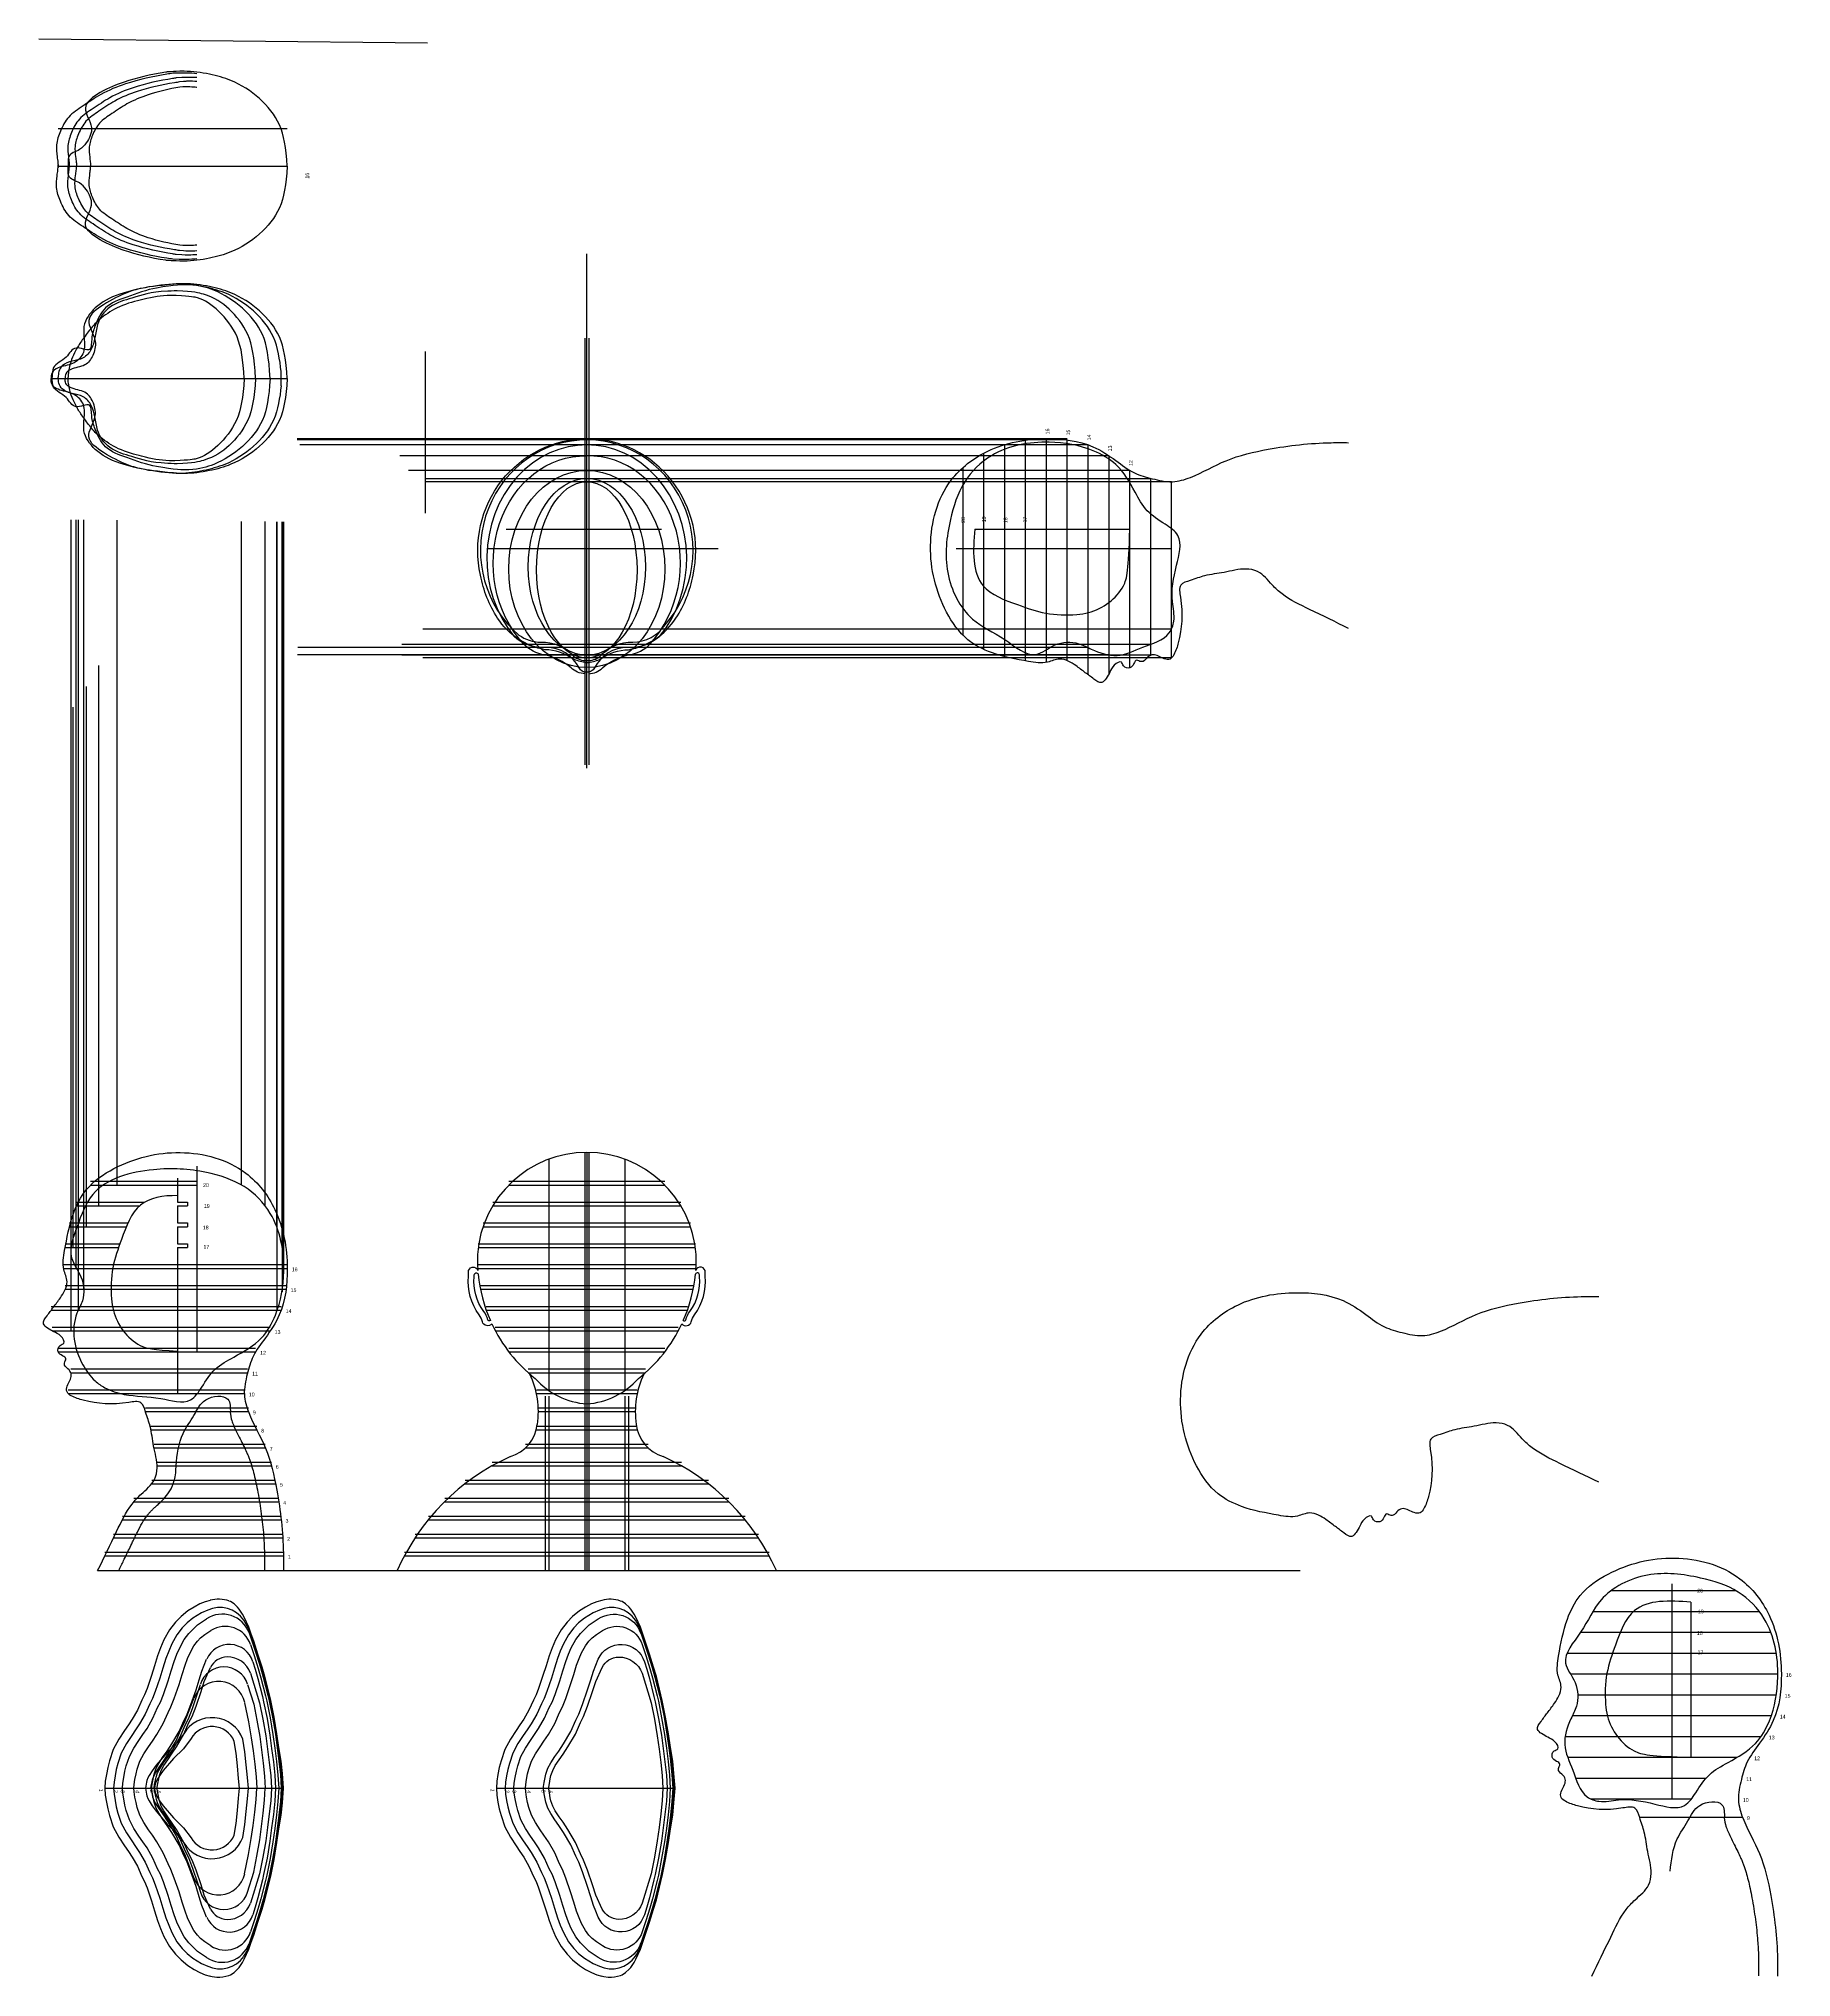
# Model space of a CAD drawing. Extents: x 461 to 4773, y -458 to 1730.
# Drawn here: x 782 to 2631, y -458 to 1588 of the extents above; entities that cross this region are included whole.
import ezdxf

# ---------------------------------------------------------------- set-up
doc = ezdxf.new("R2010")
doc.units = 0
doc.header["$MEASUREMENT"] = 0
doc.layers.get('0').update_dxf_attribs({"linetype": 'CONTINUOUS'})

msp = doc.modelspace()

# ---------------------------------------------------------------- linework, layer by layer
at = {"color": 1, "linetype": 'Continuous'}
for p, q in [((781.8, 1587.9), (1191.9, 1583.8)), ((802.2, 1493.4), (1044, 1493.4)), ((802.2, 1453.4), (1044, 1453.4)), ((1360, 919.4), (1360, 1361)), ((1358, 1271.9), (1358, 821.6)), ((1362, 1271.9), (1362, 821.6)), ((1189.9, 1087.2), (1189.9, 1258)), ((795, 1229.3), (1044, 1229.3)), ((1823, 931.4), (1823, 1164.3)), ((1933, 1132.4), (1171.9, 1132.4)), ((1933, 924.1), (1933, 1132.4)), ((1038.7, 312.3), (1038.7, 1078.2)), ((1275.1, 1070.5), (1438.7, 1070.5)), ((1769.3, 1070.5), (1933, 1070.5)), ((1360, 818.1), (1360, 979.1)), ((818, 312.3), (818, 882.5)), ((1358, 412.6), (1358, -28.5)), ((1360, 412.6), (1360, -28.5)), ((1362, 412.6), (1362, -28.5)), ((948.7, 398.3), (948.7, 202.3)), ((1320, 405.5), (1320, 161.4)), ((1400, 405.5), (1400, 161.4)), ((809.6, 316.3), (867.4, 316.3)), ((809.6, 312.3), (866, 312.3)), ((928.3, 316.3), (938.8, 316.3)), ((928.3, 312.3), (938.8, 312.3)), ((1245.5, 316.3), (1474.6, 316.3)), ((1245.5, 312.3), (1474.6, 312.3)), ((802.3, 206.3), (1010.6, 206.3)), ((1277.7, 206.3), (1442.4, 206.3)), ((802.3, 202.3), (1010.6, 202.3)), ((1277.7, 202.3), (1442.4, 202.3)), ((1316, 155.6), (1316, -28.5)), ((1320, 155.6), (1320, -28.5)), ((1400, 155.6), (1400, -28.5)), ((1404, 155.6), (1404, -28.5)), ((860.8, 10), (1039.2, 10)), ((860.8, 6), (1039.2, 6)), ((1178.9, 10), (1541.1, 10)), ((1178.9, 6), (1541.1, 6)), ((843.9, -28.5), (1039.9, -28.5)), ((1039.9, -28.5), (2112.8, -28.5)), ((2525, -62), (2525, -225.6)), ((2394.4, -115.6), (2615, -115.6)), ((2394.9, -225.6), (2573.8, -225.6))]:
    msp.add_line(p, q, dxfattribs=at)
at = {"color": 4, "linetype": 'Continuous'}
for p, q in [((1037.6, 1221.7), (1037.6, 1236.8)), ((1889, 1159.4), (1057.1, 1159.4)), ((1889, 916.8), (1889, 1159.4)), ((823.6, 246.3), (823.6, 1080.3)), ((1033.4, 246.3), (1033.4, 1078.2)), ((1889, 945.5), (1055, 945.5)), ((795, 250.3), (1037.6, 250.3)), ((795, 246.3), (1037.6, 246.3)), ((1253.8, 250.3), (1466.2, 250.3)), ((1253.8, 246.3), (1466.2, 246.3)), ((900.1, 124), (1011.8, 124)), ((1306.8, 124), (1413.3, 124)), ((900.1, 120), (1011.8, 120)), ((1306.8, 120), (1413.3, 120)), ((882.2, 48), (1035, 48)), ((882.2, 44), (1035, 44)), ((1210.1, 48), (1510, 48)), ((1210.1, 44), (1510, 44)), ((2400, -181.6), (2609.8, -181.6))]:
    msp.add_line(p, q, dxfattribs=at)
at = {"color": 2, "linetype": 'Continuous'}
for p, q in [((1867, 1165.8), (1054.3, 1165.8)), ((1845, 929.9), (1845, 1165.8)), ((1977, 1120.5), (1189.1, 1120.5)), ((1977, 934.5), (1977, 1120.5)), ((821.4, 290.3), (821.4, 1080.4)), ((1040.4, 290.3), (1040.4, 1078.2)), ((1977, 965), (1186.9, 965)), ((1977, 934.5), (1186.9, 934.5)), ((808, 294.3), (1044, 294.3)), ((808, 290.3), (1044, 290.3)), ((1244.9, 294.3), (1475.2, 294.3)), ((1244.9, 290.3), (1475.2, 290.3)), ((812.7, 162.3), (998.6, 162.3)), ((812.7, 158.3), (998.6, 158.3)), ((1306.9, 162.3), (1413.2, 162.3)), ((1306.9, 158.3), (1413.2, 158.3)), ((906.6, 86), (1027.2, 86)), ((906.6, 82), (1027.2, 82)), ((1260.3, 86), (1459.8, 86)), ((1260.3, 82), (1459.8, 82)), ((2397.8, -137.6), (2616.7, -137.6)), ((2419.6, -269.6), (2525.5, -269.6))]:
    msp.add_line(p, q, dxfattribs=at)
at = {"color": 6, "linetype": 'Continuous'}
for p, q in [((1867, 1164.6), (1054.3, 1164.6)), ((1867, 931.6), (1867, 1164.6)), ((829.3, 268.3), (829.3, 1080.3)), ((1038.8, 265.5), (1038.8, 1078.2)), ((809.8, 272.3), (1042.8, 272.3)), ((809.8, 268.3), (1042.8, 268.3)), ((1247.8, 272.3), (1472.3, 272.3)), ((1247.8, 268.3), (1472.3, 268.3)), ((903.4, 105), (1020.8, 105)), ((1295.5, 105), (1424.6, 105)), ((903.4, 101), (1020.8, 101)), ((1295.5, 101), (1424.6, 101)), ((901, 67), (1031.6, 67)), ((901, 63), (1031.6, 63)), ((1231.8, 67), (1488.3, 67)), ((1231.8, 63), (1488.3, 63)), ((2405.7, -159.6), (2615.2, -159.6))]:
    msp.add_line(p, q, dxfattribs=at)
at = {"color": 5, "linetype": 'Continuous'}
for p, q in [((1911, 1147.8), (1162.9, 1147.8)), ((1779, 943.5), (1779, 1150.8)), ((1911, 917.9), (1911, 1147.8)), ((815.9, 224.3), (815.9, 1080.4)), ((1020.6, 356.3), (1020.6, 1078.4)), ((845.2, 356.3), (845.2, 926.5)), ((1911, 937.7), (1054.9, 937.7)), ((821.7, 360.3), (893.5, 360.3)), ((821.7, 356.3), (888, 356.3)), ((928.3, 360.3), (938.8, 360.3)), ((928.3, 356.3), (938.8, 356.3)), ((1260.8, 360.3), (1459.3, 360.3)), ((1260.8, 356.3), (1459.3, 356.3)), ((796, 228.3), (1026, 228.3)), ((1263.5, 228.3), (1456.5, 228.3)), ((796, 224.3), (1026, 224.3)), ((1263.5, 224.3), (1456.5, 224.3)), ((894.3, 143.3), (1003, 143.3)), ((1308.9, 143.3), (1411.2, 143.3)), ((894.3, 139.3), (1003, 139.3)), ((1308.9, 139.3), (1411.2, 139.3)), ((870, 29), (1037.5, 29)), ((870, 25), (1037.5, 25)), ((1192.9, 29), (1527.2, 29)), ((1192.9, 25), (1527.2, 25)), ((2421.6, -71.6), (2597, -71.6)), ((2392.3, -203.6), (2599, -203.6)), ((2470.7, -288.6), (2579.3, -288.6)), ((997.1, -310.1), (997.1, -310.1))]:
    msp.add_line(p, q, dxfattribs=at)
at = {"linetype": 'Continuous'}
for p, q in [((1801, 936), (1801, 1159.7)), ((1189.9, 1123.9), (1954.3, 1123.9)), ((1955, 937.4), (1955, 1124.1)), ((1032.9, 334.3), (1032.9, 1078.2)), ((1255.6, 1050.1), (1498.7, 1050.1)), ((1749.8, 1050.1), (1976.3, 1050.1)), ((1955, 948.8), (1164.9, 948.8)), ((1955, 937.4), (1164.9, 937.4)), ((832.2, 334.3), (832.2, 904.5)), ((928.3, 385.5), (928.3, 360.3)), ((928.3, 356.3), (928.3, 338.3)), ((938.8, 360.3), (938.8, 356.3)), ((814.1, 338.3), (875.9, 338.3)), ((814.1, 334.3), (874.1, 334.3)), ((928.3, 338.3), (938.8, 338.3)), ((928.3, 334.3), (938.8, 334.3)), ((928.3, 334.3), (928.3, 316.3)), ((938.8, 338.3), (938.8, 334.3)), ((1250.6, 338.3), (1469.4, 338.3)), ((1250.6, 334.3), (1469.4, 334.3)), ((928.3, 312.3), (928.3, 159)), ((938.8, 316.3), (938.8, 312.3)), ((815.6, 184.3), (1002.2, 184.3)), ((1298.1, 184.3), (1421.9, 184.3)), ((815.6, 180.3), (1002.2, 180.3)), ((1298.1, 180.3), (1421.9, 180.3)), ((851.5, -9), (1039.9, -9)), ((851.5, -13), (1039.9, -13)), ((1167.6, -9), (1552.4, -9)), ((1167.6, -13), (1552.4, -13)), ((962.7, -60), (957.5, -61.5)), ((962.7, -60), (957.5, -61.5)), ((984.1, -61.3), (982.5, -60.7)), ((987.8, -63.8), (984.1, -61.3)), ((2504.7, -42.5), (2504.7, -269)), ((932, -76.9), (926, -83)), ((932, -76.9), (926, -83)), ((939, -71.2), (932, -76.9)), ((939, -71.2), (932, -76.9)), ((944.4, -78.7), (938.2, -83.8)), ((945.6, -67), (939, -71.2)), ((945.6, -67), (939, -71.2)), ((953.6, -73.2), (944.4, -78.7)), ((951.9, -63.7), (945.6, -67)), ((951.9, -63.7), (945.6, -67)), ((949.3, -85.8), (958.9, -79.6)), ((957.5, -61.5), (951.9, -63.7)), ((957.5, -61.5), (951.9, -63.7)), ((960.1, -70.5), (953.6, -73.2)), ((991.4, -67.2), (987.8, -63.8)), ((993.1, -69.2), (991.4, -67.2)), ((994.7, -71.3), (993.1, -69.2)), ((996.7, -74.4), (994.7, -71.3)), ((998.5, -77.6), (996.7, -74.4)), ((999.7, -83.3), (998.1, -80.8)), ((1001.1, -82.9), (998.5, -77.6)), ((913.9, -101.8), (910.3, -110.1)), ((913.9, -101.8), (910.3, -110.1)), ((919.8, -91.2), (913.9, -101.8)), ((919.8, -91.2), (913.9, -101.8)), ((926, -83), (919.8, -91.2)), ((926, -83), (919.8, -91.2)), ((927.5, -96.2), (922.2, -105.9)), ((933, -89.1), (927.5, -96.2)), ((930.5, -110), (935.3, -101.3)), ((938.2, -83.8), (933, -89.1)), ((935.3, -101.3), (940, -95.1)), ((940, -95.1), (949.3, -85.8)), ((949.2, -103.1), (952.6, -99.6)), ((952.6, -99.6), (957, -96)), ((957, -96), (963.5, -91.8)), ((1002.6, -88.7), (999.7, -83.3)), ((1003.3, -88.4), (1001.1, -82.9)), ((1005.3, -96), (1002.6, -88.7)), ((1006, -95.8), (1003.3, -88.4)), ((1003.7, -94.2), (1004.4, -96.3)), ((1004.4, -96.3), (1007, -103.8)), ((1007.8, -103.5), (1005.3, -96)), ((1008.6, -103.2), (1006, -95.8)), ((2408.6, -93.6), (2609.2, -93.6)), ((907.2, -118.5), (903.9, -128.9)), ((907.2, -118.5), (903.9, -128.9)), ((910.3, -110.1), (907.2, -118.5)), ((910.3, -110.1), (907.2, -118.5)), ((916, -121.5), (912.7, -131.7)), ((918.9, -113.5), (916, -121.5)), ((922.2, -105.9), (918.9, -113.5)), ((924.7, -124.5), (927.5, -116.9)), ((927.5, -116.9), (930.5, -110)), ((936.2, -128.5), (938.7, -121.4)), ((938.7, -121.4), (941.4, -115.4)), ((941.4, -115.4), (945.5, -107.9)), ((945.5, -107.9), (949.2, -103.1)), ((956.2, -128.4), (958.9, -122.1)), ((1005.2, -106.6), (1009, -118.1)), ((1007, -103.8), (1011.5, -117.4)), ((1012.3, -117.1), (1007.8, -103.5)), ((1013.1, -116.8), (1008.6, -103.2)), ((1009, -118.1), (1013.3, -131.8)), ((1011.5, -117.4), (1015.7, -131)), ((1016.6, -130.8), (1012.3, -117.1)), ((1017.4, -130.5), (1013.1, -116.8)), ((900.7, -139.3), (896, -153)), ((900.7, -139.3), (896, -153)), ((903.9, -128.9), (900.7, -139.3)), ((903.9, -128.9), (900.7, -139.3)), ((909.4, -142.1), (904.7, -156.2)), ((912.7, -131.7), (909.4, -142.1)), ((918.2, -145), (921.5, -134.5)), ((921.5, -134.5), (924.7, -124.5)), ((929.8, -148.7), (933, -138.1)), ((933, -138.1), (936.2, -128.5)), ((951, -143.8), (954, -134.6)), ((954, -134.6), (956.2, -128.4)), ((956.3, -145.5), (963, -130.7)), ((1005.1, -136.9), (1014.7, -168)), ((1007.6, -124.7), (1010.1, -132.7)), ((1010.1, -132.7), (1012.9, -142.5)), ((1012.9, -142.5), (1017.8, -161.6)), ((1013.3, -131.8), (1016.1, -141.6)), ((1015.7, -131), (1018.6, -140.9)), ((1016.1, -141.6), (1021, -160.8)), ((1019.5, -140.7), (1016.6, -130.8)), ((1020.2, -140.5), (1017.4, -130.5)), ((1018.6, -140.9), (1023.5, -160.2)), ((1024.4, -160), (1019.5, -140.7)), ((1025.2, -159.8), (1020.2, -140.5)), ((893.4, -159.7), (890.6, -165.2)), ((893.4, -159.7), (890.6, -165.2)), ((896, -153), (893.4, -159.7)), ((896, -153), (893.4, -159.7)), ((901.8, -163.5), (898.9, -169.1)), ((904.7, -156.2), (901.8, -163.5)), ((910.3, -167.3), (913.4, -159.3)), ((913.4, -159.3), (918.2, -145)), ((921.3, -172.4), (924.8, -163.5)), ((924.8, -163.5), (929.8, -148.7)), ((935.6, -188.8), (945.4, -163.4)), ((942.4, -169.9), (947.7, -154.5)), ((944.1, -174), (949.4, -158.2)), ((947.7, -154.5), (951, -143.8)), ((947.7, -171.8), (953, -156.2)), ((949.4, -158.2), (952.4, -148.6)), ((953, -156.2), (956.3, -145.5)), ((1002.1, -148.6), (1008.6, -169.6)), ((1017.8, -161.6), (1019, -167.1)), ((1021, -160.8), (1022.3, -166.4)), ((1023.5, -160.2), (1024.8, -165.9)), ((1025.7, -165.7), (1024.4, -160)), ((1026.5, -165.5), (1025.2, -159.8)), ((885.8, -176), (880.4, -185.3)), ((885.8, -176), (880.4, -185.3)), ((890.6, -165.2), (885.8, -176)), ((890.6, -165.2), (885.8, -176)), ((894, -180.2), (888.2, -190.2)), ((898.9, -169.1), (894, -180.2)), ((902.3, -184.4), (907.2, -173.1)), ((907.2, -173.1), (910.3, -167.3)), ((913.1, -190), (918.2, -178.4)), ((918.2, -178.4), (921.3, -172.4)), ((935.1, -186.5), (938.5, -180.1)), ((938.5, -180.1), (942.4, -169.9)), ((939.8, -185.1), (944.1, -174)), ((940.2, -188.9), (943.6, -182.4)), ((943.6, -182.4), (947.7, -171.8)), ((999, -168), (1003.1, -188.1)), ((1008.6, -169.6), (1012, -186.5)), ((1014.7, -168), (1018.3, -185.3)), ((1019, -167.1), (1022.6, -184.5)), ((1022.3, -166.4), (1025.9, -183.9)), ((1024.8, -165.9), (1028.4, -183.4)), ((1029.3, -183.3), (1025.7, -165.7)), ((1025.9, -183.9), (1028.8, -201.7)), ((1030.1, -183.1), (1026.5, -165.5)), ((1028.4, -183.4), (1031.4, -201.3)), ((1032.2, -201.2), (1029.3, -183.3)), ((1033, -201), (1030.1, -183.1)), ((872.2, -197.3), (866.3, -206.4)), ((872.2, -197.3), (866.3, -206.4)), ((876.4, -191.4), (872.2, -197.3)), ((876.4, -191.4), (872.2, -197.3)), ((879.9, -202.5), (874.2, -211.1)), ((880.4, -185.3), (876.4, -191.4)), ((880.4, -185.3), (876.4, -191.4)), ((884, -196.5), (879.9, -202.5)), ((888.2, -190.2), (884, -196.5)), ((887.5, -207.7), (891.6, -201.7)), ((891.6, -201.7), (896, -195.1)), ((896, -195.1), (902.3, -184.4)), ((901.7, -208.5), (906.3, -201.6)), ((906.3, -201.6), (913.1, -190)), ((922.2, -211.5), (929.9, -198.5)), ((922.8, -217.9), (930.9, -204)), ((926.6, -208.1), (932.1, -195.6)), ((927, -214.5), (934.9, -201.1)), ((929.9, -198.5), (935.1, -186.5)), ((930.9, -204), (936.3, -191.7)), ((932.1, -195.6), (935.6, -188.8)), ((934.9, -201.1), (940.2, -188.9)), ((936.3, -191.7), (939.8, -185.1)), ((1003.1, -188.1), (1005.9, -205.2)), ((1012, -186.5), (1014.9, -203.8)), ((1014.9, -203.8), (1016.8, -217.7)), ((1018.3, -185.3), (1021.2, -202.8)), ((1021.2, -202.8), (1023.1, -216.9)), ((1022.6, -184.5), (1025.5, -202.2)), ((1025.5, -202.2), (1027.5, -216.3)), ((1028.8, -201.7), (1030.8, -215.9)), ((1031.4, -201.3), (1033.4, -215.5)), ((1034.2, -215.4), (1032.2, -201.2)), ((1035, -215.3), (1033, -201)), ((860.4, -217.5), (856.3, -229.4)), ((860.4, -217.5), (856.3, -229.4)), ((866.3, -206.4), (860.4, -217.5)), ((866.3, -206.4), (860.4, -217.5)), ((868.9, -221.2), (865.2, -232)), ((874.2, -211.1), (868.9, -221.2)), ((874, -234.6), (877.4, -224.9)), ((877.4, -224.9), (882.2, -215.8)), ((882.2, -215.8), (887.5, -207.7)), ((888.5, -229.7), (892.6, -222)), ((892.6, -222), (897.6, -214.4)), ((897.6, -214.4), (901.7, -208.5)), ((908.8, -231.5), (913.2, -224.9)), ((912.6, -230.9), (918, -222.7)), ((913.2, -224.9), (917.2, -219.1)), ((917.2, -219.1), (922.2, -211.5)), ((917.5, -225.8), (922.8, -217.9)), ((917.8, -228.1), (921.8, -222.2)), ((918, -222.7), (926.6, -208.1)), ((921.8, -222.2), (927, -214.5)), ((1005.9, -205.2), (1007.9, -218.9)), ((1007.9, -218.9), (1009.6, -232.8)), ((1016.8, -217.7), (1018.6, -231.8)), ((1023.1, -216.9), (1024.9, -231)), ((1027.5, -216.3), (1029.3, -230.5)), ((1030.8, -215.9), (1032.6, -230.1)), ((1033.4, -215.5), (1035.1, -229.8)), ((1036.7, -229.7), (1034.2, -215.4)), ((1037.5, -229.6), (1035, -215.3)), ((853.2, -243.6), (852, -250.9)), ((853.2, -243.6), (852, -250.9)), ((854.6, -236.5), (853.2, -243.6)), ((854.6, -236.5), (853.2, -243.6)), ((856.3, -229.4), (854.6, -236.5)), ((856.3, -229.4), (854.6, -236.5)), ((862.3, -245.2), (861.2, -251.9)), ((863.6, -238.4), (862.3, -245.2)), ((865.2, -232), (863.6, -238.4)), ((871.4, -246.8), (872.6, -240.4)), ((872.6, -240.4), (874, -234.6)), ((883.3, -249), (884.5, -243)), ((884.5, -243), (885.7, -238)), ((885.7, -238), (888.5, -229.7)), ((902.8, -247), (903.7, -243.3)), ((903.2, -245.6), (904.9, -242.2)), ((903.7, -243.3), (905.8, -237.2)), ((904.9, -242.2), (908.6, -236.7)), ((905.6, -246.7), (907.2, -242)), ((905.8, -237.2), (908.8, -231.5)), ((907.2, -242), (909.5, -237.6)), ((908.3, -248.2), (909.1, -244.9)), ((908.6, -236.7), (912.6, -230.9)), ((909.1, -244.9), (911, -239.4)), ((909.5, -237.6), (913.5, -231.6)), ((911, -239.4), (913.6, -234.4)), ((913.5, -231.6), (917.5, -225.8)), ((913.6, -234.4), (917.8, -228.1)), ((1009.6, -232.8), (1011.1, -246.2)), ((1018.6, -231.8), (1020.1, -245.5)), ((1020.1, -245.5), (1020.8, -258.2)), ((1024.9, -231), (1026.5, -244.9)), ((1026.5, -244.9), (1027.2, -258.2)), ((1029.3, -230.5), (1030.8, -244.6)), ((1030.8, -244.6), (1031.6, -258.2)), ((1032.6, -230.1), (1034.2, -244.3)), ((1034.2, -244.3), (1035, -258.2)), ((1035.1, -229.8), (1036.7, -244.1)), ((1038, -242.8), (1036.7, -229.7)), ((1036.7, -244.1), (1037.5, -258.2)), ((1038.8, -242.8), (1037.5, -229.6)), ((1039.2, -258.3), (1038, -242.8)), ((1039.9, -258.2), (1038.8, -242.8)), ((852, -250.9), (851.5, -258.2)), ((852, -250.9), (851.5, -258.2)), ((851.5, -258.2), (1039.9, -258.2)), ((851.5, -258.2), (852, -265.6)), ((851.5, -258.2), (852, -265.6)), ((852, -265.6), (853.2, -272.8)), ((852, -265.6), (853.2, -272.8)), ((861.2, -251.9), (860.8, -258.2)), ((860.8, -258.2), (860.8, -258.2)), ((860.8, -258.2), (860.8, -258.2)), ((860.8, -258.2), (861.2, -264.5)), ((861.2, -264.5), (862.3, -271.2)), ((870, -258.2), (870.4, -253)), ((870.4, -263.5), (870, -258.2)), ((870, -258.2), (870, -258.2)), ((870, -258.2), (870, -258.2)), ((870.4, -253), (871.4, -246.8)), ((871.4, -269.6), (870.4, -263.5)), ((882.2, -258.2), (882.4, -254.3)), ((882.4, -262.1), (882.2, -258.2)), ((882.2, -258.2), (882.2, -258.2)), ((882.2, -258.2), (882.2, -258.2)), ((882.4, -254.3), (883.3, -249)), ((883.3, -267.5), (882.4, -262.1)), ((900.1, -258.2), (900.5, -256)), ((900.1, -258.2), (900.5, -260.4)), ((900.5, -256), (901.3, -251.5)), ((900.5, -260.4), (901.3, -264.9)), ((901, -258.2), (901.1, -256.5)), ((901.1, -260), (901, -258.2)), ((901, -258.2), (901, -258.2)), ((901, -258.2), (901, -258.2)), ((901.1, -256.5), (901.8, -252.3)), ((901.8, -264.1), (901.1, -260)), ((901.3, -251.5), (901.9, -249.3)), ((901.3, -264.9), (901.9, -267.2)), ((901.8, -252.3), (902.8, -247)), ((902.8, -269.4), (901.8, -264.1)), ((901.9, -249.3), (903.2, -245.6)), ((903.4, -257.8), (903.9, -254.4)), ((903.4, -258.2), (903.4, -257.8)), ((903.4, -258.2), (903.4, -258.6)), ((903.4, -258.6), (903.9, -262)), ((903.9, -254.4), (904.9, -249.6)), ((903.9, -262), (904.9, -266.8)), ((904.9, -249.6), (905.6, -246.7)), ((906.6, -258.2), (906.7, -257.1)), ((906.7, -259.4), (906.6, -258.2)), ((906.6, -258.2), (906.6, -258.2)), ((906.6, -258.2), (906.6, -258.2)), ((906.7, -257.1), (907.3, -253.3)), ((907.3, -263.2), (906.7, -259.4)), ((907.3, -253.3), (908.3, -248.2)), ((908.3, -268.2), (907.3, -263.2)), ((1011.1, -246.2), (1011.8, -258.2)), ((1011.1, -270.2), (1011.8, -258.2)), ((1020.1, -271), (1020.8, -258.2)), ((1027.2, -258.2), (1026.5, -271.5)), ((1031.6, -258.2), (1030.8, -271.9)), ((1035, -258.2), (1034.2, -272.2)), ((1037.5, -258.2), (1036.7, -272.4)), ((1038, -273.6), (1039.2, -258.2)), ((1038.8, -273.7), (1039.9, -258.2)), ((1264.7, -258.2), (1453.1, -258.2)), ((2403.4, -247.6), (2540.9, -247.6)), ((853.2, -272.8), (854.6, -280)), ((853.2, -272.8), (854.6, -280)), ((854.6, -280), (856.3, -287.1)), ((854.6, -280), (856.3, -287.1)), ((862.3, -271.2), (863.6, -278)), ((863.6, -278), (865.2, -284.5)), ((865.2, -284.5), (868.9, -295.2)), ((872.6, -276), (871.4, -269.6)), ((874, -281.8), (872.6, -276)), ((877.4, -291.6), (874, -281.8)), ((884.5, -273.4), (883.3, -267.5)), ((885.7, -278.4), (884.5, -273.4)), ((888.5, -286.7), (885.7, -278.4)), ((901.9, -267.2), (903.2, -270.8)), ((903.7, -273.1), (902.8, -269.4)), ((903.2, -270.8), (904.9, -274.2)), ((905.8, -279.2), (903.7, -273.1)), ((904.9, -266.8), (905.6, -269.7)), ((904.9, -274.2), (908.6, -279.7)), ((905.6, -269.7), (907.2, -274.5)), ((908.8, -284.9), (905.8, -279.2)), ((907.2, -274.5), (909.5, -278.8)), ((909.1, -271.5), (908.3, -268.2)), ((908.6, -279.7), (912.6, -285.6)), ((913.2, -291.5), (908.8, -284.9)), ((911, -277), (909.1, -271.5)), ((909.5, -278.8), (913.5, -284.8)), ((913.6, -282), (911, -277)), ((912.6, -285.6), (918, -293.7)), ((913.5, -284.8), (917.5, -290.6)), ((917.8, -288.4), (913.6, -282)), ((1007.9, -297.5), (1009.6, -283.6)), ((1009.6, -283.6), (1011.1, -270.2)), ((1016.8, -298.7), (1018.6, -284.7)), ((1018.6, -284.7), (1020.1, -271)), ((1024.9, -285.4), (1023.1, -299.6)), ((1026.5, -271.5), (1024.9, -285.4)), ((1029.3, -285.9), (1027.5, -300.1)), ((1030.8, -271.9), (1029.3, -285.9)), ((1032.6, -286.3), (1030.8, -300.6)), ((1034.2, -272.2), (1032.6, -286.3)), ((1036.7, -272.4), (1035.1, -286.6)), ((1036.7, -286.7), (1038, -273.6)), ((1037.5, -286.8), (1038.8, -273.7)), ((856.3, -287.1), (860.4, -298.9)), ((856.3, -287.1), (860.4, -298.9)), ((860.4, -298.9), (866.3, -310)), ((860.4, -298.9), (866.3, -310)), ((868.9, -295.2), (874.2, -305.3)), ((874.2, -305.3), (879.9, -313.9)), ((882.2, -300.6), (877.4, -291.6)), ((887.5, -308.8), (882.2, -300.6)), ((892.6, -294.5), (888.5, -286.7)), ((897.6, -302), (892.6, -294.5)), ((901.7, -307.9), (897.6, -302)), ((917.2, -297.4), (913.2, -291.5)), ((922.2, -304.9), (917.2, -297.4)), ((917.5, -290.6), (922.8, -298.6)), ((921.8, -294.2), (917.8, -288.4)), ((918, -293.7), (926.6, -308.4)), ((927, -301.9), (921.8, -294.2)), ((929.9, -317.9), (922.2, -304.9)), ((922.8, -298.6), (930.9, -312.5)), ((934.9, -315.4), (927, -301.9)), ((1005.9, -311.2), (1007.9, -297.5)), ((1014.9, -312.6), (1016.8, -298.7)), ((1023.1, -299.6), (1021.2, -313.6)), ((1027.5, -300.1), (1025.5, -314.2)), ((1030.8, -300.6), (1028.8, -314.8)), ((1033.4, -300.9), (1031.4, -315.1)), ((1032.2, -315.3), (1034.2, -301)), ((1033, -315.4), (1035, -301.1)), ((1035.1, -286.6), (1033.4, -300.9)), ((1034.2, -301), (1036.7, -286.7)), ((1035, -301.1), (1037.5, -286.8)), ((866.3, -310), (872.2, -319.1)), ((866.3, -310), (872.2, -319.1)), ((872.2, -319.1), (876.4, -325.1)), ((872.2, -319.1), (876.4, -325.1)), ((876.4, -325.1), (880.4, -331.1)), ((876.4, -325.1), (880.4, -331.1)), ((879.9, -313.9), (884, -319.9)), ((884, -319.9), (888.2, -326.2)), ((891.6, -314.7), (887.5, -308.8)), ((888.2, -326.2), (894, -336.2)), ((896, -321.3), (891.6, -314.7)), ((902.3, -332), (896, -321.3)), ((906.3, -314.9), (901.7, -307.9)), ((913.1, -326.5), (906.3, -314.9)), ((918.2, -338.1), (913.1, -326.5)), ((926.6, -308.4), (932.1, -320.8)), ((935.1, -329.9), (929.9, -317.9)), ((930.9, -312.5), (936.3, -324.8)), ((932.1, -320.8), (935.6, -327.6)), ((940.2, -327.5), (934.9, -315.4)), ((936.3, -324.8), (939.8, -331.4)), ((1003.1, -328.3), (1005.9, -311.2)), ((1012, -330), (1014.9, -312.6)), ((1021.2, -313.6), (1018.3, -331.1)), ((1025.5, -314.2), (1022.6, -331.9)), ((1028.8, -314.8), (1025.9, -332.5)), ((1031.4, -315.1), (1028.4, -333)), ((1029.3, -333.2), (1032.2, -315.3)), ((1030.1, -333.3), (1033, -315.4)), ((880.4, -331.1), (885.8, -340.4)), ((880.4, -331.1), (885.8, -340.4)), ((885.8, -340.4), (890.6, -351.3)), ((885.8, -340.4), (890.6, -351.3)), ((894, -336.2), (898.9, -347.3)), ((898.9, -347.3), (901.8, -352.9)), ((907.2, -343.3), (902.3, -332)), ((910.3, -349.1), (907.2, -343.3)), ((921.3, -344.1), (918.2, -338.1)), ((924.8, -353), (921.3, -344.1)), ((938.5, -336.3), (935.1, -329.9)), ((935.6, -327.6), (945.4, -353)), ((942.4, -346.6), (938.5, -336.3)), ((939.8, -331.4), (944.1, -342.5)), ((943.6, -334), (940.2, -327.5)), ((947.7, -361.9), (942.4, -346.6)), ((947.7, -344.6), (943.6, -334)), ((944.1, -342.5), (949.4, -358.2)), ((953, -360.2), (947.7, -344.6)), ((999, -348.5), (1003.1, -328.3)), ((1002.1, -367.9), (1008.6, -346.8)), ((1008.6, -346.8), (1012, -330)), ((1018.3, -331.1), (1014.7, -348.4)), ((1022.6, -331.9), (1019, -349.3)), ((1025.9, -332.5), (1022.3, -350)), ((1028.4, -333), (1024.8, -350.6)), ((1025.7, -350.8), (1029.3, -333.2)), ((1026.5, -350.9), (1030.1, -333.3)), ((890.6, -351.3), (893.4, -356.7)), ((890.6, -351.3), (893.4, -356.7)), ((893.4, -356.7), (896, -363.4)), ((893.4, -356.7), (896, -363.4)), ((896, -363.4), (900.7, -377.1)), ((896, -363.4), (900.7, -377.1)), ((901.8, -352.9), (904.7, -360.3)), ((904.7, -360.3), (909.4, -374.3)), ((913.4, -357.1), (910.3, -349.1)), ((918.2, -371.5), (913.4, -357.1)), ((929.8, -367.7), (924.8, -353)), ((933, -378.3), (929.8, -367.7)), ((951, -372.7), (947.7, -361.9)), ((949.4, -358.2), (952.4, -367.9)), ((956.3, -371), (953, -360.2)), ((1014.7, -348.4), (1005.1, -379.5)), ((1017.8, -354.8), (1012.9, -373.9)), ((1021, -355.6), (1016.1, -374.8)), ((1019, -349.3), (1017.8, -354.8)), ((1023.5, -356.2), (1018.6, -375.5)), ((1019.5, -375.7), (1024.4, -356.4)), ((1020.2, -375.9), (1025.2, -356.6)), ((1022.3, -350), (1021, -355.6)), ((1024.8, -350.6), (1023.5, -356.2)), ((1024.4, -356.4), (1025.7, -350.8)), ((1025.2, -356.6), (1026.5, -350.9)), ((900.7, -377.1), (903.9, -387.5)), ((900.7, -377.1), (903.9, -387.5)), ((903.9, -387.5), (907.2, -397.9)), ((903.9, -387.5), (907.2, -397.9)), ((909.4, -374.3), (912.7, -384.8)), ((912.7, -384.8), (916, -394.9)), ((921.5, -382), (918.2, -371.5)), ((924.7, -391.9), (921.5, -382)), ((936.2, -388), (933, -378.3)), ((938.7, -395), (936.2, -388)), ((954, -381.9), (951, -372.7)), ((956.2, -388.1), (954, -381.9)), ((958.9, -394.3), (956.2, -388.1)), ((963, -385.7), (956.3, -371)), ((1010.1, -383.7), (1007.6, -391.7)), ((1013.3, -384.7), (1009, -398.3)), ((1012.9, -373.9), (1010.1, -383.7)), ((1015.7, -385.4), (1011.5, -399.1)), ((1012.3, -399.3), (1016.6, -385.7)), ((1013.1, -399.6), (1017.4, -385.9)), ((1016.1, -374.8), (1013.3, -384.7)), ((1018.6, -375.5), (1015.7, -385.4)), ((1016.6, -385.7), (1019.5, -375.7)), ((1017.4, -385.9), (1020.2, -375.9)), ((907.2, -397.9), (910.3, -406.4)), ((907.2, -397.9), (910.3, -406.4)), ((910.3, -406.4), (913.9, -414.6)), ((910.3, -406.4), (913.9, -414.6)), ((916, -394.9), (918.9, -402.9)), ((918.9, -402.9), (922.2, -410.5)), ((927.5, -399.5), (924.7, -391.9)), ((930.5, -406.4), (927.5, -399.5)), ((935.3, -415.2), (930.5, -406.4)), ((941.4, -401.1), (938.7, -395)), ((945.5, -408.5), (941.4, -401.1)), ((949.2, -413.4), (945.5, -408.5)), ((1009, -398.3), (1005.2, -409.9)), ((1011.5, -399.1), (1007, -412.7)), ((1007.8, -412.9), (1012.3, -399.3)), ((1008.6, -413.2), (1013.1, -399.6)), ((913.9, -414.6), (919.8, -425.3)), ((913.9, -414.6), (919.8, -425.3)), ((919.8, -425.3), (926, -433.4)), ((919.8, -425.3), (926, -433.4)), ((922.2, -410.5), (927.5, -420.2)), ((927.5, -420.2), (933, -427.4)), ((933, -427.4), (938.2, -432.7)), ((940, -421.3), (935.3, -415.2)), ((949.3, -430.7), (940, -421.3)), ((952.6, -416.9), (949.2, -413.4)), ((957, -420.4), (952.6, -416.9)), ((963.5, -424.6), (957, -420.4)), ((999.7, -433.2), (1002.6, -427.8)), ((1001.1, -433.5), (1003.3, -428.1)), ((1002.6, -427.8), (1005.3, -420.4)), ((1003.3, -428.1), (1006, -420.7)), ((1004.4, -420.1), (1003.7, -422.2)), ((1007, -412.7), (1004.4, -420.1)), ((1005.3, -420.4), (1007.8, -412.9)), ((1006, -420.7), (1008.6, -413.2)), ((926, -433.4), (932, -439.5)), ((926, -433.4), (932, -439.5)), ((932, -439.5), (939, -445.2)), ((932, -439.5), (939, -445.2)), ((938.2, -432.7), (944.4, -437.7)), ((939, -445.2), (945.6, -449.5)), ((939, -445.2), (945.6, -449.5)), ((944.4, -437.7), (953.6, -443.2)), ((945.6, -449.5), (951.9, -452.7)), ((945.6, -449.5), (951.9, -452.7)), ((958.9, -436.9), (949.3, -430.7)), ((953.6, -443.2), (960.1, -445.9)), ((987.8, -452.6), (991.4, -449.3)), ((991.4, -449.3), (993.1, -447.3)), ((993.1, -447.3), (994.7, -445.2)), ((994.7, -445.2), (996.7, -442.1)), ((996.7, -442.1), (998.5, -438.8)), ((998.1, -435.6), (999.7, -433.2)), ((998.5, -438.8), (1001.1, -433.5)), ((951.9, -452.7), (957.5, -455)), ((951.9, -452.7), (957.5, -455)), ((957.5, -455), (964.8, -457)), ((957.5, -455), (962.7, -456.4)), ((964.8, -457), (969.5, -457.6)), ((982.5, -455.7), (984.1, -455.2)), ((984.1, -455.2), (987.8, -452.6))]:
    msp.add_line(p, q, dxfattribs=at)
at = {"color": 3, "linetype": 'Continuous'}
for p, q in [((1757, 958.3), (1757, 1135.6)), ((864.6, 378.3), (864.6, 1079.9)), ((995.6, 378.3), (995.6, 1078.6)), ((836.5, 382.3), (948.7, 382.3)), ((836.5, 378.3), (948.7, 378.3)), ((1277.9, 382.3), (1442.2, 382.3)), ((1277.9, 378.3), (1442.2, 378.3)), ((2441, -49.6), (2572, -49.6))]:
    msp.add_line(p, q, dxfattribs=at)
at = {"color": 2, "linetype": 'Continuous'}
for points in [[(1358, 929.8, -0.083759), (1345.2, 933.6, 0.148628), (1316, 943.2, -0.206825), (1265.9, 976.5, -0.097225), (1247.9, 1021.9)], [(1362, 929.8, 0.083759), (1374.8, 933.6, -0.148628), (1404, 943.2, 0.206825), (1454.1, 976.5, 0.097225), (1472.2, 1021.9)]]:
    msp.add_lwpolyline(points, format="xyb", dxfattribs=at)
at = {"color": 6, "linetype": 'Continuous'}
for points in [[(1288.4, 958.7, 0.143288), (1311.4, 951.1, -0.230396), (1346, 936.4, 0.191919), (1360, 931.8, 0.191919), (1374.1, 936.4, -0.230396), (1408.6, 951.1, 0.235731), (1442.6, 969.4)], [(1382.7, -457.6, 0.103533), (1395.7, -455.7), (1397.2, -455.2), (1401, -452.6), (1404.6, -449.3), (1406.3, -447.3), (1407.9, -445.2), (1409.9, -442.1), (1411.7, -438.8), (1414.2, -433.5), (1416.5, -428.1), (1419.2, -420.7), (1421.7, -413.2), (1426.3, -399.6), (1430.5, -385.9), (1433.4, -375.9), (1438.3, -356.6), (1439.6, -350.9), (1443.2, -333.3), (1446.2, -315.4), (1448.2, -301.1), (1450.7, -286.8), (1452, -273.7), (1453.1, -258.2), (1452, -242.8), (1450.7, -229.6), (1448.2, -215.3), (1446.2, -201), (1443.2, -183.1), (1439.6, -165.5), (1438.3, -159.8), (1433.4, -140.5), (1430.5, -130.5), (1426.3, -116.8), (1421.7, -103.2), (1419.2, -95.8), (1416.5, -88.4), (1414.2, -82.9), (1411.7, -77.6), (1409.9, -74.4), (1407.9, -71.3), (1406.3, -69.2), (1404.6, -67.2), (1401, -63.8), (1397.2, -61.3), (1395.7, -60.7, 0.158974), (1375.8, -60), (1370.7, -61.5), (1365.1, -63.7), (1358.8, -67), (1352.2, -71.2), (1345.1, -76.9), (1339.2, -83), (1333, -91.2), (1327.1, -101.8), (1323.5, -110.1), (1320.4, -118.5), (1317, -128.9), (1313.8, -139.3), (1309.2, -153), (1306.6, -159.7), (1303.7, -165.2), (1299, -176), (1293.5, -185.3), (1289.5, -191.4), (1285.4, -197.3), (1279.4, -206.4), (1273.6, -217.5), (1269.5, -229.4), (1267.7, -236.5), (1266.3, -243.6), (1265.2, -250.9), (1264.7, -258.2), (1265.2, -265.6), (1266.3, -272.8), (1267.7, -280), (1269.5, -287.1), (1273.6, -298.9), (1279.4, -310), (1285.4, -319.1), (1289.5, -325.1), (1293.5, -331.1), (1299, -340.4), (1303.7, -351.3), (1306.6, -356.7), (1309.2, -363.4), (1313.8, -377.1), (1317, -387.5), (1320.4, -397.9), (1323.5, -406.4), (1327.1, -414.6), (1333, -425.3), (1339.2, -433.4), (1345.1, -439.5), (1352.2, -445.2), (1358.8, -449.5), (1365.1, -452.7), (1370.7, -455), (1377.9, -457), (1382.7, -457.6)]]:
    msp.add_lwpolyline(points, format="xyb", dxfattribs=at)
at = {"color": 4, "linetype": 'Continuous'}
msp.add_lwpolyline([(1436.9, 957.2, -0.205298), (1403.1, 945.5, 0.288321), (1368.2, 924, -0.290448), (1360, 919.4, -0.290448), (1351.9, 924, 0.288321), (1317, 945.5, -0.208713), (1283.1, 957.4)], format="xyb", dxfattribs=at)
at = {"color": 5, "linetype": 'Continuous'}
for points in [[(1316, 937.7, -0.178181), (1293, 949.7)], [(1404, 937.7, 0.178181), (1427.1, 949.7)], [(1475, 288.2, 0.026377), (1475.3, 305.1, 0.93292), (1244.7, 305.1, 0.026377), (1245.1, 288.2, 0.026377)], [(1259.8, 231.9, -0.625736), (1249.9, 234.1, 0.102109), (1246.5, 241.4, -0.186134), (1235.2, 282.1, 0.050591), (1235.2, 286.1, -0.90233), (1245.1, 288.2)], [(1460.3, 231.9, 0.625736), (1470.2, 234.1, -0.102109), (1473.6, 241.4, 0.186134), (1484.9, 282.1, -0.050591), (1484.9, 286.1, 0.90233), (1475, 288.2)], [(1258.3, 235.2, -0.553774), (1255.5, 236.1, 0.095645), (1251.3, 245, -0.186134), (1241.2, 281.5, 0.019406), (1241.3, 283.5, -0.85132), (1245.4, 284.2)], [(1245.4, 284.2, 0.079664), (1258.3, 235.2, 0.079664)], [(1461.8, 235.2, 0.553774), (1464.5, 236.1, -0.095645), (1468.8, 245, 0.186134), (1478.9, 281.5, -0.019406), (1478.8, 283.5, 0.85132), (1474.7, 284.2)], [(1461.8, 235.2, 0.079664), (1474.7, 284.2, 0.079664)], [(1259.8, 231.9, 0.116665), (1305.6, 174.1, 0.193803), (1360, 147.3, 0.193803), (1414.5, 174.1, 0.116665), (1460.3, 231.9)]]:
    msp.add_lwpolyline(points, format="xyb", dxfattribs=at)
at = {"color": 6, "linetype": 'Continuous'}
msp.add_lwpolyline([(1375.8, -60), (1370.7, -61.5), (1365.1, -63.7), (1358.8, -67), (1352.2, -71.2), (1345.1, -76.9), (1339.2, -83), (1333, -91.2), (1327.1, -101.8), (1323.5, -110.1), (1320.4, -118.5), (1317, -128.9), (1313.8, -139.3), (1309.2, -153), (1306.6, -159.7), (1303.7, -165.2), (1299, -176), (1293.5, -185.3), (1289.5, -191.4), (1285.4, -197.3), (1279.4, -206.4), (1273.6, -217.5), (1269.5, -229.4), (1267.7, -236.5), (1266.3, -243.6), (1265.2, -250.9), (1264.7, -258.2), (1265.2, -265.6), (1266.3, -272.8), (1267.7, -280), (1269.5, -287.1), (1273.6, -298.9), (1279.4, -310), (1285.4, -319.1), (1289.5, -325.1), (1293.5, -331.1), (1299, -340.4), (1303.7, -351.3), (1306.6, -356.7), (1309.2, -363.4), (1313.8, -377.1), (1317, -387.5), (1320.4, -397.9), (1323.5, -406.4), (1327.1, -414.6), (1333, -425.3), (1339.2, -433.4), (1345.1, -439.5), (1352.2, -445.2), (1358.8, -449.5), (1365.1, -452.7), (1370.7, -455), (1375.8, -456.4)], dxfattribs=at)
at = {"color": 1, "linetype": 'Continuous'}
msp.add_lwpolyline([(1452.3, -258.3), (1451.2, -242.8), (1449.9, -229.7), (1447.4, -215.4), (1445.4, -201.2), (1442.4, -183.3), (1438.8, -165.7), (1437.6, -160), (1432.6, -140.7), (1429.8, -130.8), (1425.5, -117.1), (1421, -103.5), (1418.5, -96), (1415.7, -88.7), (1412.9, -83.3), (1411.3, -80.8, 0.370807), (1373.3, -70.5), (1366.7, -73.2), (1357.6, -78.7), (1351.3, -83.8), (1346.2, -89.1), (1340.7, -96.2), (1335.3, -105.9), (1332, -113.5), (1329.1, -121.5), (1325.8, -131.7), (1322.6, -142.1), (1317.8, -156.2), (1315, -163.5), (1312.1, -169.1), (1307.2, -180.2), (1301.3, -190.2), (1297.1, -196.5), (1293, -202.5), (1287.4, -211.1), (1282, -221.2), (1278.3, -232), (1276.7, -238.4), (1275.4, -245.2), (1274.3, -251.9), (1273.9, -258.2), (1273.9, -258.2), (1273.9, -258.2), (1274.3, -264.5), (1275.4, -271.2), (1276.7, -278), (1278.3, -284.5), (1282, -295.2), (1287.4, -305.3), (1293, -313.9), (1297.1, -319.9), (1301.3, -326.2), (1307.2, -336.2), (1312.1, -347.3), (1315, -352.9), (1317.8, -360.3), (1322.6, -374.3), (1325.8, -384.8), (1329.1, -394.9), (1332, -402.9), (1335.3, -410.5), (1340.7, -420.2), (1346.2, -427.4), (1351.3, -432.7), (1357.6, -437.7), (1366.7, -443.2), (1373.3, -445.9, 0.370807), (1411.3, -435.6), (1412.9, -433.2), (1415.7, -427.8), (1418.5, -420.4), (1421, -412.9), (1425.5, -399.3), (1429.8, -385.7), (1432.6, -375.7), (1437.6, -356.4), (1438.8, -350.8), (1442.4, -333.2), (1445.4, -315.3), (1447.4, -301), (1449.9, -286.7), (1451.2, -273.6), (1452.3, -258.2)], format="xyb", dxfattribs=at)
at = {"color": 5, "linetype": 'Continuous'}
for points in [[(1450.7, -258.2), (1449.9, -272.4), (1448.3, -286.6), (1446.5, -300.9), (1444.5, -315.1), (1441.5, -333), (1438, -350.6), (1436.7, -356.2), (1431.8, -375.5), (1428.9, -385.4), (1424.6, -399.1), (1420.1, -412.7), (1417.6, -420.1), (1416.8, -422.2, -0.484951), (1372.1, -436.9), (1362.4, -430.7), (1353.2, -421.3), (1348.5, -415.2), (1343.6, -406.4), (1340.6, -399.5), (1337.9, -391.9), (1334.6, -382), (1331.4, -371.5), (1326.5, -357.1), (1323.4, -349.1), (1320.4, -343.3), (1315.4, -332), (1309.2, -321.3), (1304.8, -314.7), (1300.7, -308.8), (1295.3, -300.6), (1290.5, -291.6), (1287.2, -281.8), (1285.8, -276), (1284.5, -269.6), (1283.5, -263.5), (1283.2, -258.2), (1283.2, -258.2), (1283.2, -258.2), (1283.5, -253), (1284.5, -246.8), (1285.8, -240.4), (1287.2, -234.6), (1290.5, -224.9), (1295.3, -215.8), (1300.7, -207.7), (1304.8, -201.7), (1309.2, -195.1), (1315.4, -184.4), (1320.4, -173.1), (1323.4, -167.3), (1326.5, -159.3), (1331.4, -145), (1334.6, -134.5), (1337.9, -124.5), (1340.6, -116.9), (1343.6, -110), (1348.5, -101.3), (1353.2, -95.1), (1362.4, -85.8), (1372.1, -79.6, -0.484951), (1416.8, -94.2), (1417.6, -96.3), (1420.1, -103.8), (1424.6, -117.4), (1428.9, -131), (1431.8, -140.9), (1436.7, -160.2), (1438, -165.9), (1441.5, -183.4), (1444.5, -201.3), (1446.5, -215.5), (1448.3, -229.8), (1449.9, -244.1)], [(895.9, -250.2), (895.5, -252), (894.6, -256.1), (894.3, -258.2), (894.6, -260.3), (895.5, -264.5), (895.9, -266.2), (896.9, -269), (898.2, -271.5), (901.6, -276.7), (905.6, -282.5), (917.3, -296), (927.4, -306.1), (927.4, -306.1), (934.7, -315.7, 0.629955), (997.1, -310.1), (999.2, -296.5), (1000.7, -282.7), (1001.9, -269.6), (1003, -258.2), (1001.9, -246.9), (1000.7, -233.7), (999.2, -219.9), (997.1, -206.4), (997.1, -206.4, 0.629955), (934.7, -200.7), (927.4, -210.3), (927.4, -210.3), (917.3, -220.4), (905.6, -234), (901.6, -239.8), (898.2, -244.9), (896.9, -247.4)], [(904.9, -252.9), (904.6, -254), (903.9, -257.8), (903.8, -258.2), (903.9, -258.7), (904.6, -262.5), (904.9, -263.6), (905.5, -265.3), (906.2, -266.7), (909.3, -271.4), (913, -276.7), (924.1, -289.6), (934.4, -299.9), (942.5, -310.5, 0.624543), (988, -307.6), (989.9, -295.3), (991.3, -281.7), (992.6, -268.7), (993.5, -258.2), (992.6, -247.8), (991.3, -234.7), (989.9, -221.1), (988, -208.8, 0.624543), (942.5, -205.9), (934.4, -216.5), (924.1, -226.8), (913, -239.7), (909.3, -245), (906.2, -249.7), (905.5, -251.2)]]:
    msp.add_lwpolyline(points, format="xyb", close=True, dxfattribs=at)
at = {"color": 4, "linetype": 'Continuous'}
msp.add_lwpolyline([(1448.1, -258.2), (1447.3, -272.2), (1445.7, -286.3), (1444, -300.6), (1442, -314.8), (1439, -332.5), (1435.5, -350), (1434.2, -355.6), (1429.3, -374.8), (1426.4, -384.7), (1422.2, -398.3), (1418.4, -409.9, -0.489493), (1376.7, -424.6), (1370.1, -420.4), (1365.8, -416.9), (1362.3, -413.4), (1358.6, -408.5), (1354.5, -401.1), (1351.9, -395), (1349.3, -388), (1346.2, -378.3), (1342.9, -367.7), (1337.9, -353), (1334.5, -344.1), (1331.3, -338.1), (1326.3, -326.5), (1319.5, -314.9), (1314.8, -307.9), (1310.7, -302), (1305.8, -294.5), (1301.7, -286.7), (1298.8, -278.4), (1297.6, -273.4), (1296.4, -267.5), (1295.6, -262.1), (1295.3, -258.2), (1295.3, -258.2), (1295.3, -258.2), (1295.6, -254.3), (1296.4, -249), (1297.6, -243), (1298.8, -238), (1301.7, -229.7), (1305.8, -222), (1310.7, -214.4), (1314.8, -208.5), (1319.5, -201.6), (1326.3, -190), (1331.3, -178.4), (1334.5, -172.4), (1337.9, -163.5), (1342.9, -148.7), (1346.2, -138.1), (1349.3, -128.5), (1351.9, -121.4), (1354.5, -115.4), (1358.6, -107.9), (1362.3, -103.1), (1365.8, -99.6), (1370.1, -96), (1376.7, -91.8, -0.489493), (1418.4, -106.6), (1422.2, -118.1), (1426.4, -131.8), (1429.3, -141.6), (1434.2, -160.8), (1435.5, -166.4), (1439, -183.9), (1442, -201.7), (1444, -215.9), (1445.7, -230.1), (1447.3, -244.3)], format="xyb", close=True, dxfattribs=at)
at = {"color": 6, "linetype": 'Continuous'}
msp.add_lwpolyline([(1444.8, -258.2), (1444, -271.9), (1442.4, -285.9), (1440.7, -300.1), (1438.7, -314.2), (1435.7, -331.9), (1432.2, -349.3), (1430.9, -354.8), (1426.1, -373.9), (1423.2, -383.7), (1420.8, -391.7, -0.695005), (1372.1, -394.3), (1369.4, -388.1), (1367.1, -381.9), (1364.1, -372.7), (1360.8, -361.9), (1355.6, -346.6), (1351.6, -336.3), (1348.3, -329.9), (1343, -317.9), (1335.4, -304.9), (1330.4, -297.4), (1326.3, -291.5), (1322, -284.9), (1319, -279.2), (1316.9, -273.1), (1316, -269.4), (1315, -264.1), (1314.3, -260), (1314.2, -258.2), (1314.2, -258.2), (1314.2, -258.2), (1314.3, -256.5), (1315, -252.3), (1316, -247), (1316.9, -243.3), (1319, -237.2), (1322, -231.5), (1326.3, -224.9), (1330.4, -219.1), (1335.4, -211.5), (1343, -198.5), (1348.3, -186.5), (1351.6, -180.1), (1355.6, -169.9), (1360.8, -154.5), (1364.1, -143.8), (1367.1, -134.6), (1369.4, -128.4), (1372.1, -122.1, -0.695005), (1420.8, -124.7), (1423.2, -132.7), (1426.1, -142.5), (1430.9, -161.6), (1432.2, -167.1), (1435.7, -184.5), (1438.7, -202.2), (1440.7, -216.3), (1442.4, -230.5), (1444, -244.6)], format="xyb", close=True, dxfattribs=at)
at = {"color": 2, "linetype": 'Continuous'}
msp.add_lwpolyline([(1440.4, -258.2), (1439.6, -271.5), (1438, -285.4), (1436.3, -299.6), (1434.3, -313.6), (1431.4, -331.1), (1427.9, -348.4), (1418.3, -379.5, -0.324792), (1393.6, -396.7, -0.270102), (1376.2, -385.7), (1369.5, -371), (1366.1, -360.2), (1360.8, -344.6), (1356.7, -334), (1353.3, -327.5), (1348, -315.4), (1340.1, -301.9), (1335, -294.2), (1331, -288.4), (1326.8, -282), (1324.1, -277), (1322.2, -271.5), (1321.4, -268.2), (1320.5, -263.2), (1319.8, -259.4), (1319.8, -258.2), (1319.8, -258.2), (1319.8, -258.2), (1319.8, -257.1), (1320.5, -253.3), (1321.4, -248.2), (1322.2, -244.9), (1324.1, -239.4), (1326.8, -234.4), (1331, -228.1), (1335, -222.2), (1340.1, -214.5), (1348, -201.1), (1353.3, -188.9), (1356.7, -182.4), (1360.8, -171.8), (1366.1, -156.2), (1369.5, -145.5), (1376.2, -130.7, -0.270102), (1393.6, -119.8, -0.324792), (1418.3, -136.9), (1427.9, -168), (1431.4, -185.3), (1434.3, -202.8), (1436.3, -216.9), (1438, -231), (1439.6, -244.9)], format="xyb", close=True, dxfattribs=at)
at = {"color": 5, "linetype": 'Continuous'}
for centre, radius, start, end in [((1218.1, 139.6), 90.8, 351.2139, 25.4871), ((1502, 139.6), 90.8, 154.5129, 188.7861), ((1268, 130.1), 40, 286.5111, 353.7376), ((1452, 130.1), 40, 186.2624, 253.4889), ((1377.6, -125.1), 238.1, 114.3645, 156.0598), ((1342.4, -125.1), 238.1, 23.9402, 65.6355)]:
    msp.add_arc(centre, radius, start, end, dxfattribs=at)
at = {"linetype": 'Continuous'}
for centre, radius, start, end in [((971.5, -90.7), 32, 69.9087, 106.0404), ((975.5, -104.5), 30, 20.1209, 123.6054), ((973.1, -97.7), 30.2, 34.1492, 115.5298), ((978.6, -115.4), 28, 18.3625, 122.6882), ((982.8, -132.5), 26, 17.3097, 156.5076), ((981.1, -140.2), 20.5, 91.9615, 152.4215), ((981, -145.3), 25.6, 19.2293, 91.2028), ((977.2, -156.2), 26, 17.1859, 162.862), ((971.6, -173.5), 28, 11.4934, 158.857), ((971.6, -342.9), 28, 201.143, 348.5066), ((977.2, -360.2), 26, 197.138, 342.8141), ((981.1, -376.2), 20.5, 207.5785, 268.0385), ((981, -371.1), 25.6, 268.7972, 340.7707), ((982.8, -384), 26, 203.4924, 342.6903), ((975.5, -411.9), 30, 236.3946, 339.8791), ((978.6, -401), 28, 237.3118, 341.6375), ((973.1, -418.7), 30.2, 244.4702, 325.8508), ((971.5, -425.7), 32, 266.4476, 290.0913)]:
    msp.add_arc(centre, radius, start, end, dxfattribs=at)
at = {"color": 6, "linetype": 'Continuous'}
msp.add_ellipse((1360, 1048.2), major_axis=(0, -116.4), ratio=0.963918, start_param=0.827381, end_param=5.590183, dxfattribs=at)
at = {"color": 4, "linetype": 'Continuous'}
msp.add_ellipse((1360, 1039.4), major_axis=(-0.2, 120), ratio=0.878772, start_param=3.955689, end_param=8.605453, dxfattribs=at)
at = {"color": 2, "linetype": 'Continuous', "extrusion": (0, 0, -1)}
msp.add_ellipse((1360, 1047.8), major_axis=(0, -118), ratio=0.974576, start_param=1.349059, end_param=3.141598, dxfattribs=at)
at = {"color": 5, "linetype": 'Continuous', "extrusion": (0, 0, -1)}
for centre, major_axis, ratio, start_param, end_param in [((1360, 1032.8), (-6.2, 114.9), 0.858073, 3.950493, 6.345795), ((1358.4, 936.4), (-20.6, 4.9), 0.874287, 4.522958, 5.288053), ((1444.1, 832), (-59.8, 97.7), 0.753218, -0.111766, 0.24601)]:
    msp.add_ellipse(centre, major_axis=major_axis, ratio=ratio, start_param=start_param, end_param=end_param, dxfattribs=at)
at = {"color": 2, "linetype": 'Continuous'}
for major_axis, ratio, start_param, end_param in [((0, -118), 0.974576, 1.349059, 3.141598), ((0, 118), 0.974787, 3.124306, 3.159094)]:
    msp.add_ellipse((1360, 1047.8), major_axis=major_axis, ratio=ratio, start_param=start_param, end_param=end_param, dxfattribs=at)
at = {"color": 5, "linetype": 'Continuous'}
for centre, major_axis, ratio, start_param, end_param in [((1360, 1032.8), (6.2, 114.9), 0.858073, 3.950493, 6.345795), ((1275.9, 832), (59.8, 97.7), 0.753218, -0.111766, 0.24601), ((1361.7, 936.4), (20.6, 4.9), 0.874287, 4.522958, 5.288053)]:
    msp.add_ellipse(centre, major_axis=major_axis, ratio=ratio, start_param=start_param, end_param=end_param, dxfattribs=at)
at = {"color": 1, "linetype": 'Continuous'}
msp.add_ellipse((1360, 1028.4), major_axis=(0, -104), ratio=0.792308, dxfattribs=at)
at = {"linetype": 'Continuous'}
msp.add_ellipse((1360.1, 1030.7), major_axis=(0, -93.2), ratio=0.66309, dxfattribs=at)
at = {"color": 2, "linetype": 'Continuous'}
msp.add_ellipse((1360, 1027.5), major_axis=(0, -93), ratio=0.569892, dxfattribs=at)
at = {"color": 1, "linetype": 'Continuous'}
for points, knots in [([(923.4, 1551.5), (921.2, 1551.2), (904.3, 1548.5), (878.3, 1543), (848.5, 1530.9), (829.6, 1517.5), (812.6, 1506.9), (804.5, 1491.3), (799.7, 1476.9), (800.8, 1465.5), (802, 1457.7), (802.2, 1453.9), (802.3, 1452.1)], [46.460805, 46.460805, 46.460805, 46.460805, 48.070763, 59.288251, 66.387977, 71.920192, 76.737771, 81.049045, 84.809853, 87.93989, 89.458059, 90.777924, 90.777924, 90.777924, 90.777924]), ([(948.7, 1551.1), (945.3, 1551.4), (940.4, 1551.7), (934.5, 1551.8), (923.4, 1551.5)], [37.103191, 37.103191, 37.103191, 37.103191, 39.499891, 40.246015, 40.246015, 40.246015, 40.246015]), ([(923.4, 1355.4), (921.2, 1355.7), (904.3, 1358.3), (878.3, 1363.8), (848.5, 1375.9), (829.6, 1389.3), (812.6, 1399.9), (804.5, 1415.6), (799.7, 1430), (800.8, 1441.3), (802, 1449.2), (802.2, 1452.9), (802.3, 1454.7)], [46.460805, 46.460805, 46.460805, 46.460805, 48.070763, 59.288251, 66.387977, 71.920192, 76.737771, 81.049045, 84.809853, 87.93989, 89.458059, 90.777924, 90.777924, 90.777924, 90.777924]), ([(948.7, 1355.7), (945.3, 1355.4), (940.4, 1355.1), (934.5, 1355), (923.4, 1355.4)], [37.103191, 37.103191, 37.103191, 37.103191, 39.499891, 40.246015, 40.246015, 40.246015, 40.246015]), ([(927.9, 1321.9), (927.9, 1321.9), (899.6, 1321.2), (888, 1316.1), (856.1, 1307.8), (843.1, 1289.3), (841.6, 1273.1), (838, 1260.1), (827, 1246.8), (809.1, 1248.6), (802.7, 1237.2), (802.4, 1232.7), (802.3, 1230.7)], [45.391426, 45.391426, 45.391426, 45.391426, 48.070763, 59.427818, 66.167544, 71.926266, 75.604638, 78.707995, 81.900338, 87.758542, 89.513759, 91.066892, 91.066892, 91.066892, 91.066892]), ([(1010.6, 1229.3), (1008.9, 1252.2), (1005.8, 1276.3), (982.2, 1305.3), (965, 1316.3), (945.1, 1321.2), (927.9, 1321.9)], [0, 0, 0, 0, 9.307391, 17.963219, 26.899557, 30.374806, 30.374806, 30.374806, 30.374806]), ([(927.9, 1139.4), (927.9, 1139.4), (899.6, 1140.2), (888, 1145.3), (856.1, 1153.5), (843.1, 1172), (841.6, 1188.3), (838, 1201.2), (827, 1214.6), (809.1, 1212.7), (802.7, 1224.2), (802.4, 1228.6), (802.3, 1230.7)], [45.391426, 45.391426, 45.391426, 45.391426, 48.070763, 59.427818, 66.167544, 71.926266, 75.604638, 78.707995, 81.900338, 87.758542, 89.513759, 91.066892, 91.066892, 91.066892, 91.066892]), ([(1010.6, 1229.3), (1008.9, 1209.2), (1005.8, 1185), (982.2, 1156.1), (965, 1145.1), (945.1, 1140.1), (927.9, 1139.4)], [0, 0, 0, 0, 9.307391, 17.963219, 26.899557, 30.374806, 30.374806, 30.374806, 30.374806]), ([(983.9, 138.2), (983.8, 136.6), (984.8, 131.5), (986.4, 126.7), (988.3, 122.5), (992.9, 112.9), (995.6, 107.8), (999, 100.8), (1000, 98.6), (1001.5, 95.2), (1002.1, 94), (1003.1, 91.5), (1003.6, 90.2), (1005, 86.3), (1005.9, 83.7), (1008.3, 75.6), (1009.7, 69.9), (1011.7, 60.7), (1012.4, 57.4), (1013.7, 50.2), (1014.3, 46.4), (1015.5, 38.9), (1016.1, 35.1), (1017.6, 23.8), (1018.4, 16.3), (1019.4, 3.4), (1019.7, -2.1), (1019.9, -10.1), (1020, -12.7), (1020, -18.1), (1020, -20.8), (1019.9, -25.2), (1019.9, -26.7), (1019.9, -28.3)], [243.16842, 243.16842, 243.16842, 243.16842, 244.927057, 244.927057, 247.990819, 247.990819, 252.289195, 252.289195, 254.257499, 254.257499, 255.453764, 255.453764, 256.650029, 256.650029, 259.042558, 259.042558, 263.827617, 263.827617, 266.507287, 266.507287, 269.482109, 269.482109, 272.456931, 272.456931, 278.406574, 278.406574, 282.730158, 282.730158, 284.832961, 284.832961, 286.935764, 286.935764, 288.128031, 288.128031, 288.128031, 288.128031]), ([(866.2, -28.5), (867.9, -25), (869.6, -21.5), (873.3, -13.8), (875.4, -9.7), (878.5, -3.2), (879.7, -0.8), (881.7, 3.4), (882.6, 5.3), (884.2, 8.8), (885.1, 10.5), (887.5, 15.4), (889.2, 18.6), (892.4, 24.2), (894, 26.7), (896.3, 29.7), (897, 30.5), (898.3, 32.2), (899, 33), (900.4, 34.5), (901.1, 35.2), (902.3, 36.3), (902.7, 36.8), (903.6, 37.7), (904.1, 38), (905, 38.9), (905.5, 39.3), (907.1, 40.8), (908.3, 41.8), (911.3, 44.6), (913.2, 46.5), (917.1, 51), (919.1, 53.7), (921.5, 57.9), (922, 59.1), (923.1, 61.4), (923.5, 62.5), (924.7, 65.9), (925.3, 68.2), (926.2, 73.3), (926.5, 76.1), (926.6, 79.9), (926.6, 81), (926.6, 82)], [2.456158, 2.456158, 2.456158, 2.456158, 5.389197, 5.389197, 8.816193, 8.816193, 10.796641, 10.796641, 12.269515, 12.269515, 13.742389, 13.742389, 16.688136, 16.688136, 19.51073, 19.51073, 20.571296, 20.571296, 21.631862, 21.631862, 22.577433, 22.577433, 23.199982, 23.199982, 23.726164, 23.726164, 24.252346, 24.252346, 25.304709, 25.304709, 26.776246, 26.776246, 28.247782, 28.247782, 28.750945, 28.750945, 29.254107, 29.254107, 30.260432, 30.260432, 31.579497, 31.579497, 32.105684, 32.105684, 32.105684, 32.105684]), ([(2560.2, -289.8), (2560.2, -291.4), (2561.2, -296.5), (2562.8, -301.3), (2564.7, -305.5), (2569.3, -315), (2571.9, -320.2), (2575.4, -327.2), (2576.4, -329.4), (2577.9, -332.7), (2578.4, -334), (2579.5, -336.5), (2580, -337.8), (2581.4, -341.6), (2582.3, -344.3), (2584.7, -352.4), (2586.1, -358.1), (2588.1, -367.2), (2588.7, -370.6), (2590, -377.8), (2590.7, -381.6), (2591.9, -389.1), (2592.5, -392.9), (2594, -404.2), (2594.8, -411.7), (2595.8, -424.6), (2596.1, -430), (2596.3, -438.1), (2596.3, -440.7), (2596.4, -446.1), (2596.3, -448.8), (2596.3, -453.1), (2596.3, -454.7), (2596.3, -456.3)], [243.16842, 243.16842, 243.16842, 243.16842, 244.927057, 244.927057, 247.990819, 247.990819, 252.289195, 252.289195, 254.257499, 254.257499, 255.453764, 255.453764, 256.650029, 256.650029, 259.042558, 259.042558, 263.827617, 263.827617, 266.507287, 266.507287, 269.482109, 269.482109, 272.456931, 272.456931, 278.406574, 278.406574, 282.730158, 282.730158, 284.832961, 284.832961, 286.935764, 286.935764, 288.128031, 288.128031, 288.128031, 288.128031])]:
    msp.add_open_spline(points, degree=3, knots=knots, dxfattribs=at)
at = {"linetype": 'Continuous'}
for points, knots in [([(926.9, 1546.6), (925.6, 1546.4), (910.3, 1544), (886.3, 1538.9), (858, 1527.4), (840, 1514.7), (823.9, 1504.6), (816.2, 1489.7), (811.7, 1476.1), (812.7, 1465.3), (813.8, 1457.8), (814, 1454.2), (814.1, 1452.6)], [47.05052, 47.05052, 47.05052, 47.05052, 48.070763, 59.288251, 66.387977, 71.920192, 76.737771, 81.049045, 84.809853, 87.93989, 89.458059, 90.777924, 90.777924, 90.777924, 90.777924]), ([(948.7, 1546.9), (946, 1547), (941.9, 1547.1), (936.5, 1547.3), (926.9, 1546.6)], [37.044754, 37.044754, 37.044754, 37.044754, 39.499891, 40.505769, 40.505769, 40.505769, 40.505769]), ([(926.9, 1360.2), (925.6, 1360.4), (910.3, 1362.9), (886.3, 1367.9), (858, 1379.4), (840, 1392.1), (823.9, 1402.2), (816.2, 1417.1), (811.7, 1430.8), (812.7, 1441.5), (813.8, 1449), (814, 1452.6), (814.1, 1454.3)], [47.05052, 47.05052, 47.05052, 47.05052, 48.070763, 59.288251, 66.387977, 71.920192, 76.737771, 81.049045, 84.809853, 87.93989, 89.458059, 90.777924, 90.777924, 90.777924, 90.777924]), ([(948.7, 1360), (946, 1359.8), (941.9, 1359.7), (936.5, 1359.6), (926.9, 1360.2)], [37.044754, 37.044754, 37.044754, 37.044754, 39.499891, 40.505769, 40.505769, 40.505769, 40.505769])]:
    msp.add_open_spline(points, degree=3, knots=knots, dxfattribs=at)
at = {"color": 2, "linetype": 'Continuous'}
for points, knots in [([(930.7, 1553.6), (919.3, 1553.2), (900.9, 1550.6), (876.8, 1544.6), (849, 1533.7), (824, 1516.1), (841.5, 1495.8), (833.7, 1479.4), (824.8, 1469.5), (813.1, 1467.1), (812.7, 1458.6), (812.7, 1455.3), (812.7, 1453.7)], [46.848585, 46.848585, 46.848585, 46.848585, 48.070763, 59.427818, 66.38251, 72.023401, 77.397329, 81.697557, 84.186179, 87.590707, 88.793555, 90.076625, 90.076625, 90.076625, 90.076625]), ([(1044, 1453.4), (1042.3, 1473.5), (1039.2, 1497.7), (1015.6, 1526.6), (988.8, 1543.6), (961, 1551.3), (942.6, 1553.7), (932.2, 1553.6), (930.7, 1553.6)], [0, 0, 0, 0, 9.307391, 17.963219, 26.899557, 32.762291, 39.499891, 40.624356, 40.624356, 40.624356, 40.624356]), ([(930.7, 1353.3), (919.3, 1353.7), (900.9, 1356.3), (876.8, 1362.2), (849, 1373.2), (824, 1390.8), (841.5, 1411), (833.7, 1427.4), (824.8, 1437.3), (813.1, 1439.8), (812.7, 1448.2), (812.7, 1451.5), (812.7, 1453.2)], [46.848585, 46.848585, 46.848585, 46.848585, 48.070763, 59.427818, 66.38251, 72.023401, 77.397329, 81.697557, 84.186179, 87.590707, 88.793555, 90.076625, 90.076625, 90.076625, 90.076625]), ([(1044, 1453.4), (1042.3, 1433.3), (1039.2, 1409.1), (1015.6, 1380.2), (988.8, 1363.2), (961, 1355.6), (942.6, 1353.2), (932.2, 1353.2), (930.7, 1353.3)], [0, 0, 0, 0, 9.307391, 17.963219, 26.899557, 32.762291, 39.499891, 40.624356, 40.624356, 40.624356, 40.624356]), ([(926.8, 1317.1), (926.8, 1317.1), (911.5, 1317.1), (899.7, 1314.8), (867.7, 1307), (849.1, 1294.9), (839.7, 1286.2), (828.7, 1272), (821.2, 1260.3), (815.9, 1249.9), (813.1, 1237.1), (812.8, 1232.7), (812.7, 1230.7)], [45.391426, 45.391426, 45.391426, 45.391426, 48.070763, 59.427818, 66.167544, 71.926266, 75.604638, 78.707995, 81.900338, 87.758542, 89.513759, 91.066892, 91.066892, 91.066892, 91.066892]), ([(998.6, 1229.3), (997.3, 1249.4), (994.5, 1273.6), (971.4, 1302.9), (954.3, 1314.1), (942.9, 1315.9), (926.8, 1317.1)], [0, 0, 0, 0, 9.307391, 17.963219, 26.899557, 30.374806, 30.374806, 30.374806, 30.374806]), ([(925.4, 1142.5), (925.4, 1142.5), (910.2, 1142.7), (898.4, 1145.3), (866.5, 1153.5), (848.1, 1165.9), (838.8, 1174.7), (828.1, 1189.1), (820.7, 1200.9), (815.6, 1211.3), (813, 1224.2), (812.8, 1228.6), (812.7, 1230.7)], [45.391426, 45.391426, 45.391426, 45.391426, 48.070763, 59.427818, 66.167544, 71.926266, 75.604638, 78.707995, 81.900338, 87.758542, 89.513759, 91.066892, 91.066892, 91.066892, 91.066892]), ([(998.6, 1229.3), (997, 1209.2), (993.8, 1185), (970.3, 1156.1), (953.1, 1145.1), (941.6, 1143.4), (925.4, 1142.5)], [0, 0, 0, 0, 9.307391, 17.963219, 26.899557, 30.374806, 30.374806, 30.374806, 30.374806])]:
    msp.add_open_spline(points, degree=3, knots=knots, dxfattribs=at)
at = {"color": 5, "linetype": 'Continuous'}
for points, knots in [([(930.4, 1542.4), (928.6, 1542.1), (913.4, 1539.7), (890, 1534.8), (863.2, 1523.9), (846.2, 1511.9), (830.9, 1502.3), (823.6, 1488.2), (819.3, 1475.3), (820.3, 1465.1), (821.4, 1458), (821.6, 1454.6), (821.7, 1453)], [46.508939, 46.508939, 46.508939, 46.508939, 48.070763, 59.288251, 66.387977, 71.920192, 76.737771, 81.049045, 84.809853, 87.93989, 89.458059, 90.777924, 90.777924, 90.777924, 90.777924]), ([(948.7, 1542.9), (945.8, 1543.1), (942.2, 1543.2), (937.7, 1543.1), (930.4, 1542.4)], [37.039298, 37.039298, 37.039298, 37.039298, 39.499891, 39.604693, 39.604693, 39.604693, 39.604693]), ([(930.4, 1364.4), (928.6, 1364.7), (913.4, 1367.1), (890, 1372), (863.2, 1382.9), (846.2, 1395), (830.9, 1404.5), (823.6, 1418.6), (819.3, 1431.5), (820.3, 1441.8), (821.4, 1448.8), (821.6, 1452.2), (821.7, 1453.8)], [46.508939, 46.508939, 46.508939, 46.508939, 48.070763, 59.288251, 66.387977, 71.920192, 76.737771, 81.049045, 84.809853, 87.93989, 89.458059, 90.777924, 90.777924, 90.777924, 90.777924]), ([(948.7, 1364), (945.8, 1363.8), (942.2, 1363.7), (937.7, 1363.8), (930.4, 1364.4)], [37.039298, 37.039298, 37.039298, 37.039298, 39.499891, 39.604693, 39.604693, 39.604693, 39.604693]), ([(906, 1324.8), (895.5, 1323.2), (877.5, 1316.1), (850.8, 1307.3), (841.9, 1286.9), (836.9, 1273.6), (838, 1255), (818.9, 1266.3), (811.5, 1249.2), (796.1, 1244.3), (796, 1234.4), (796, 1230.7)], [50.84802, 50.84802, 50.84802, 50.84802, 59.139389, 65.429121, 70.788884, 74.416511, 77.265849, 80.833124, 84.391376, 88.703009, 91.284306, 91.284306, 91.284306, 91.284306]), ([(1026, 1229.3), (1024.4, 1252.2), (1021.2, 1276.3), (997.7, 1305.3), (970.8, 1322.3), (947.3, 1328.8), (925.7, 1328.5), (906, 1324.8)], [0, 0, 0, 0, 9.307391, 17.963219, 26.899557, 32.762291, 36.121409, 36.121409, 36.121409, 36.121409]), ([(906, 1136.6), (895.5, 1138.1), (877.5, 1145.3), (850.8, 1154), (841.9, 1174.4), (836.9, 1187.7), (838, 1206.3), (818.9, 1195), (811.5, 1212.1), (796.1, 1217), (796, 1226.9), (796, 1230.7)], [50.84802, 50.84802, 50.84802, 50.84802, 59.139389, 65.429121, 70.788884, 74.416511, 77.265849, 80.833124, 84.391376, 88.703009, 91.284306, 91.284306, 91.284306, 91.284306]), ([(1026, 1229.3), (1024.4, 1209.2), (1021.2, 1185), (997.7, 1156), (970.8, 1139.1), (947.3, 1132.6), (925.7, 1132.9), (906, 1136.6)], [0, 0, 0, 0, 9.307391, 17.963219, 26.899557, 32.762291, 36.121409, 36.121409, 36.121409, 36.121409]), ([(1769.3, 1070.5), (1767.3, 1047.8), (1766.1, 1008.2), (1811.5, 991.9), (1844.1, 980), (1870.5, 979.4), (1900.6, 983.4), (1927.6, 1003.2), (1931.7, 1027.1), (1933, 1070.5)], [0, 0, 0, 0, 14.931518, 25.55552, 33.427789, 41.619967, 44.769089, 56.330756, 62.971164, 62.971164, 62.971164, 62.971164]), ([(928.3, 367.1), (912.9, 367.3), (884.2, 363.1), (870.1, 323.8), (858.2, 291.2), (857.6, 264.8), (861.5, 234.7), (880.2, 209.3), (902.1, 204.2), (928.3, 203.1)], [4.501059, 4.501059, 4.501059, 4.501059, 14.931518, 25.55552, 33.427789, 41.619967, 44.769089, 56.330756, 61.768043, 61.768043, 61.768043, 61.768043]), ([(2525, -62), (2502.3, -60), (2462.8, -58.7), (2446.5, -104.2), (2434.6, -136.8), (2433.9, -163.1), (2437.9, -193.3), (2457.7, -220.2), (2481.6, -224.4), (2525, -225.6)], [0, 0, 0, 0, 14.931518, 25.55552, 33.427789, 41.619967, 44.769089, 56.330756, 62.971164, 62.971164, 62.971164, 62.971164])]:
    msp.add_open_spline(points, degree=3, knots=knots, dxfattribs=at)
at = {"color": 3, "linetype": 'Continuous'}
for points, knots in [([(930.7, 1536.9), (919.4, 1534.9), (900.2, 1530.6), (876, 1520.8), (859.8, 1509.3), (845.3, 1500.2), (838.4, 1486.9), (834.3, 1474.6), (835.2, 1464.9), (836.2, 1458.2), (836.4, 1454.9), (836.5, 1453.4)], [44.281235, 44.281235, 44.281235, 44.281235, 53.359426, 59.749179, 64.728173, 69.063994, 72.944141, 76.328868, 79.145901, 80.512254, 81.700132, 81.700132, 81.700132, 81.700132]), ([(948.7, 1536.5), (948.5, 1536.5), (944.3, 1537.1), (939.3, 1537.4), (930.7, 1536.9)], [29.365961, 29.365961, 29.365961, 29.365961, 29.486062, 32.91834, 32.91834, 32.91834, 32.91834]), ([(930.7, 1370), (919.4, 1371.9), (900.2, 1376.2), (876, 1386.1), (859.8, 1397.5), (845.3, 1406.6), (838.4, 1420), (834.3, 1432.3), (835.2, 1442), (836.2, 1448.7), (836.4, 1451.9), (836.5, 1453.4)], [44.281235, 44.281235, 44.281235, 44.281235, 53.359426, 59.749179, 64.728173, 69.063994, 72.944141, 76.328868, 79.145901, 80.512254, 81.700132, 81.700132, 81.700132, 81.700132]), ([(948.7, 1370.3), (948.5, 1370.3), (944.3, 1369.7), (939.3, 1369.4), (930.7, 1370)], [29.365961, 29.365961, 29.365961, 29.365961, 29.486062, 32.91834, 32.91834, 32.91834, 32.91834])]:
    msp.add_open_spline(points, degree=3, knots=knots, dxfattribs=at)
at = {"color": 4, "linetype": 'Continuous'}
for points, knots in [([(930.7, 1329.4), (910.5, 1328.9), (868.7, 1321.6), (841.4, 1306.5), (827.7, 1287.4), (830.1, 1270), (830.4, 1254.6), (817.4, 1243.4), (804.7, 1242.6), (794.9, 1236.6), (794.9, 1231.5), (795, 1229.3)], [48.884432, 48.884432, 48.884432, 48.884432, 59.427818, 66.167544, 71.926266, 75.443939, 79.174643, 82.863426, 86.832727, 88.897489, 90.450622, 90.450622, 90.450622, 90.450622]), ([(1037.6, 1236.8), (1036, 1249.4), (1032.8, 1273.5), (1009.3, 1302.5), (982.4, 1319.5), (955.2, 1326.9), (939, 1329.2), (930.7, 1329.4)], [0, 0, 0, 0, 9.307391, 17.963219, 26.899557, 32.762291, 39.020456, 39.020456, 39.020456, 39.020456]), ([(930.7, 1129.1), (910.5, 1129.6), (868.7, 1136.9), (841.4, 1152), (827.7, 1171.1), (830.1, 1188.6), (830.4, 1204), (817.4, 1215.2), (804.7, 1216), (794.9, 1222), (794.9, 1227.1), (795, 1229.3)], [48.884432, 48.884432, 48.884432, 48.884432, 59.427818, 66.167544, 71.926266, 75.443939, 79.174643, 82.863426, 86.832727, 88.897489, 90.450622, 90.450622, 90.450622, 90.450622]), ([(1037.6, 1221.7), (1036, 1209.2), (1032.8, 1185), (1009.3, 1156.1), (982.4, 1139), (955.2, 1131.6), (939, 1129.4), (930.7, 1129.1)], [0, 0, 0, 0, 9.307391, 17.963219, 26.899557, 32.762291, 39.020456, 39.020456, 39.020456, 39.020456])]:
    msp.add_open_spline(points, degree=3, knots=knots, dxfattribs=at)
at = {"color": 6, "linetype": 'Continuous'}
for points, knots in [([(930.7, 1329.5), (892.7, 1326.3), (875.6, 1321.1), (852.5, 1309.6), (828, 1292), (843.3, 1272.5), (840.6, 1255.9), (832.3, 1242.1), (819.4, 1241.4), (809.6, 1235.9), (809.7, 1231.1), (809.8, 1229.3)], [43.067153, 43.067153, 43.067153, 43.067153, 49.523182, 55.318759, 60.019501, 64.497774, 67.606694, 70.349787, 73.617691, 75.381447, 76.441964, 76.441964, 76.441964, 76.441964]), ([(1044, 1229.3), (1042.3, 1249.5), (1039.2, 1273.7), (1015.6, 1302.6), (988.8, 1319.6), (961, 1327.2), (942.7, 1329.6), (932.2, 1329.5), (930.7, 1329.5)], [0, 0, 0, 0, 7.75616, 14.969349, 22.416298, 27.301909, 32.916576, 33.853449, 33.853449, 33.853449, 33.853449]), ([(930.7, 1129.1), (892.7, 1132.4), (875.6, 1137.5), (852.5, 1149), (828, 1166.6), (843.3, 1186.2), (840.6, 1202.8), (832.3, 1216.6), (819.4, 1217.3), (809.6, 1222.8), (809.7, 1227.5), (809.8, 1229.3)], [43.067153, 43.067153, 43.067153, 43.067153, 49.523182, 55.318759, 60.019501, 64.497774, 67.606694, 70.349787, 73.617691, 75.381447, 76.441964, 76.441964, 76.441964, 76.441964]), ([(1044, 1229.3), (1042.3, 1209.2), (1039.2, 1185), (1015.6, 1156.1), (988.8, 1139.1), (961, 1131.4), (942.7, 1129), (932.2, 1129.1), (930.7, 1129.1)], [0, 0, 0, 0, 7.75616, 14.969349, 22.416298, 27.301909, 32.916576, 33.853449, 33.853449, 33.853449, 33.853449])]:
    msp.add_open_spline(points, degree=3, knots=knots, dxfattribs=at)
at = {"color": 5, "linetype": 'Continuous'}
for points in [[(2163.8, 965.7), (2122.7, 985.7), (2093.6, 1002.1), (2083.2, 1011.6), (2067.8, 1025.7), (2055.5, 1028.4), (2032.4, 1024.8), (2011.9, 1021.2), (1996.6, 1016.3), (1986.7, 1011.3), (1986.4, 998.6), (1984.1, 950.6), (1979.4, 937.9), (1975.4, 933.4), (1969.2, 933.7), (1957.4, 937.9), (1952.1, 935.7), (1947, 930.9), (1942.5, 931.4), (1940.3, 932.3), (1937.2, 928.6), (1933, 924.1), (1926.2, 926.1), (1924, 930), (1916.5, 926.9), (1911.8, 919.5), (1908, 912.9), (1903.4, 908.6), (1895, 912.3), (1886, 919), (1876, 926.4), (1868, 931.1), (1859, 933.4), (1846.1, 930.1), (1826.1, 930.9), (1787.1, 940.2), (1762.2, 953.7), (1739.6, 982.9), (1722.7, 1052.9), (1744.4, 1122), (1783, 1152.8), (1845, 1165.8), (1894, 1157.4), (1918.2, 1142.8), (1937.8, 1129.8), (1956.5, 1123.7), (1978, 1120.5), (1996.9, 1125.1), (2034.5, 1142.7), (2078.9, 1154.7), (2145.4, 1161.7), (2163.8, 1161.7)], [(1938.5, 1109.6), (1951.3, 1089.9), (1970.3, 1075.6), (1983.6, 1063.7), (1982.2, 1032.3), (1977.9, 993.8), (1979.4, 973.4), (1974.6, 961), (1946.6, 945.8), (1919.5, 937.2), (1892.3, 943.9), (1879.1, 949.6), (1854, 948.2), (1833.7, 938.2), (1801, 954), (1767, 975.5), (1740.8, 1024.7), (1743.7, 1080.5), (1758.7, 1120.3), (1786.9, 1147.9), (1848, 1162.2), (1894.4, 1153.2), (1918.3, 1138.6), (1938.5, 1109.6)], [(843.9, -28.5), (863.9, 12.6), (880.3, 41.7), (889.8, 52.1), (903.9, 67.5), (906.6, 79.8), (903, 103), (899.3, 123.4), (894.5, 138.7), (889.5, 148.6), (876.8, 148.9), (828.8, 151.2), (816.1, 155.9), (811.6, 159.9), (811.9, 166.1), (816.1, 177.9), (813.8, 183.2), (809.1, 188.3), (809.6, 192.8), (810.5, 195), (806.8, 198.1), (802.3, 202.3), (804.3, 209.1), (808.2, 211.3), (805.1, 218.8), (797.6, 223.5), (791.1, 227.3), (786.7, 231.9), (790.5, 240.3), (797.2, 249.3), (804.6, 259.3), (809.3, 267.3), (811.6, 276.3), (808.3, 289.2), (809.1, 309.2), (818.4, 348.2), (831.8, 373.1), (861.1, 395.7), (931.1, 412.6), (1000.2, 390.9), (1031, 352.4), (1044, 290.3), (1035.6, 241.3), (1020.9, 217.1), (1008, 197.5), (1001.8, 178.8), (998.7, 157.3), (1003.3, 138.4), (1020.9, 100.8), (1032.9, 56.4), (1039.9, -10.1), (1039.9, -28.5)], [(987.7, 196.8), (968, 184), (953.8, 165), (941.9, 151.7), (910.5, 153.1), (872, 157.4), (851.5, 164.4), (841.2, 171.7), (828.3, 188.7), (819.2, 215.8), (822.1, 243), (827.8, 256.2), (826.3, 281.3), (816.4, 301.6), (822.2, 334.3), (838.7, 368.3), (902.8, 394.5), (958.6, 391.6), (998.5, 376.6), (1026, 348.4), (1040.3, 287.3), (1031.4, 240.9), (1016.8, 217.1), (987.7, 196.8)], [(2427.7, 64.6), (2386.5, 84.6), (2357.5, 101), (2347, 110.5), (2331.6, 124.6), (2319.3, 127.3), (2296.2, 123.7), (2275.8, 120.1), (2260.5, 115.2), (2250.6, 110.2), (2250.3, 97.5), (2248, 49.5), (2243.2, 36.8), (2239.2, 32.3), (2233.1, 32.6), (2221.3, 36.8), (2215.9, 34.6), (2210.9, 29.8), (2206.4, 30.3), (2204.1, 31.2), (2201, 27.5), (2196.8, 23), (2190.1, 25), (2187.8, 28.9), (2180.4, 25.8), (2175.6, 18.4), (2171.8, 11.8), (2167.2, 7.5), (2158.8, 11.2), (2149.8, 17.9), (2139.8, 25.3), (2131.9, 30), (2122.8, 32.3), (2110, 29), (2089.9, 29.8), (2050.9, 39.1), (2026, 52.6), (2003.4, 81.9), (1986.5, 151.8), (2008.2, 220.9), (2046.8, 251.7), (2108.8, 264.7), (2157.9, 256.3), (2182, 241.7), (2201.6, 228.7), (2220.3, 222.6), (2241.8, 219.4), (2260.7, 224), (2298.4, 241.6), (2342.8, 253.6), (2409.3, 260.6), (2427.7, 260.6)], [(2420.3, -456.5), (2440.3, -415.4), (2456.6, -386.3), (2466.2, -375.9), (2480.3, -360.4), (2483, -348.2), (2479.4, -325), (2475.7, -304.6), (2470.9, -289.3), (2465.9, -279.4), (2453.1, -279.1), (2405.2, -276.8), (2392.5, -272), (2388, -268.1), (2388.2, -261.9), (2392.5, -250.1), (2390.2, -244.7), (2385.4, -239.7), (2386, -235.2), (2386.8, -232.9), (2383.2, -229.9), (2378.7, -225.6), (2380.7, -218.9), (2384.6, -216.7), (2381.5, -209.2), (2374, -204.4), (2367.4, -200.6), (2363.1, -196.1), (2366.8, -187.7), (2373.5, -178.7), (2381, -168.6), (2385.7, -160.7), (2388, -151.6), (2384.7, -138.8), (2385.4, -118.7), (2394.7, -79.7), (2408.2, -54.8), (2437.5, -32.3), (2507.5, -15.3), (2576.5, -37.1), (2607.4, -75.6), (2620.4, -137.6), (2611.9, -186.7), (2597.3, -210.8), (2584.4, -230.5), (2578.2, -249.1), (2575.1, -270.6), (2579.7, -289.6), (2597.3, -327.2), (2609.2, -371.6), (2616.3, -438.1), (2616.3, -456.5)], [(2564.1, -231.1), (2544.4, -244), (2530.1, -263), (2518.3, -276.3), (2486.9, -274.9), (2448.4, -270.6), (2427.9, -272), (2415.6, -267.3), (2400.3, -239.2), (2391.8, -212.2), (2398.4, -184.9), (2404.1, -171.8), (2402.7, -146.6), (2392.7, -126.3), (2408.6, -93.6), (2430.1, -59.6), (2479.2, -33.4), (2535, -36.4), (2574.9, -51.3), (2602.4, -79.6), (2616.7, -140.6), (2607.7, -187.1), (2593.2, -210.9), (2564.1, -231.1)]]:
    msp.add_spline(points, degree=3, dxfattribs=at)
at = {"color": 1, "linetype": 'Continuous'}
for points in [[(926.6, 82), (934.1, 116.2), (945.4, 135.1), (958, 151.6), (981.3, 152.3), (983.9, 138.2)], [(2503, -345.9), (2510.5, -311.8), (2521.8, -292.8), (2534.4, -276.4), (2557.7, -275.6), (2560.2, -289.8)]]:
    msp.add_spline(points, degree=3, dxfattribs=at)

# ---------------------------------------------------------------- texts
at = {"color": 2, "linetype": 'Continuous', "char_height": 4, "width": 30.284, "attachment_point": 1}
for s, insert, rotation in [('16', (1063.1, 1440.4), 90), ('16', (1844, 1170.5), 90), ('6', (1323.9, -260.9), 264.002)]:
    msp.add_mtext(s, dxfattribs=dict(at, insert=insert, rotation=rotation))
at = {"color": 6, "linetype": 'Continuous', "char_height": 4, "width": 30.284, "attachment_point": 1}
for s, insert, rotation in [('15', (1866, 1169.3), 90), ('1', (849.7, -259), 264.002), ('1', (1262.8, -259), 264.002), ('5', (1316.3, -260.2), 264.002)]:
    msp.add_mtext(s, dxfattribs=dict(at, insert=insert, rotation=rotation))
at = {"color": 4, "linetype": 'Continuous', "char_height": 4, "width": 30.284, "attachment_point": 1}
for s, insert, rotation in [('14', (1888, 1164.1), 90), ('4', (1301.1, -260.5), 264.002)]:
    msp.add_mtext(s, dxfattribs=dict(at, insert=insert, rotation=rotation))
at = {"color": 5, "linetype": 'Continuous', "char_height": 4, "width": 30.284, "attachment_point": 1}
for s, insert, rotation in [('13', (1910, 1152.6), 90), ('19', (1777.1, 1077.8), 90), ('3', (1285.7, -260.4), 264.002)]:
    msp.add_mtext(s, dxfattribs=dict(at, insert=insert, rotation=rotation))
at = {"color": 1, "linetype": 'Continuous', "char_height": 4, "width": 30.284, "attachment_point": 1}
for s, insert, rotation in [('12', (1932, 1137.1), 90), ('17', (1820.2, 1077.5), 90), ('2', (1278.4, -260.4), 264.002)]:
    msp.add_mtext(s, dxfattribs=dict(at, insert=insert, rotation=rotation))
at = {"color": 3, "linetype": 'Continuous', "insert": (1755.1, 1077.1), "char_height": 4, "width": 30.284, "attachment_point": 1, "rotation": 90}
msp.add_mtext('20', dxfattribs=at)
at = {"linetype": 'Continuous', "char_height": 4, "width": 30.284, "attachment_point": 1}
for s, insert, rotation in [('18', (1799.8, 1076.7), 90), ('2', (865.3, -260.4), 264.002), ('3', (872.5, -260.4), 264.002), ('4', (888, -260.5), 264.002), ('5', (903.2, -260.2), 264.002), ('6', (910.7, -260.9), 264.002)]:
    msp.add_mtext(s, dxfattribs=dict(at, insert=insert, rotation=rotation))
at = {"color": 3, "linetype": 'Continuous', "char_height": 4, "width": 30.284, "attachment_point": 1}
for insert in [(955.2, 380.2), (2531.6, -47.8)]:
    msp.add_mtext('20', dxfattribs=dict(at, insert=insert))
at = {"color": 5, "linetype": 'Continuous', "char_height": 4, "width": 30.284, "attachment_point": 1}
for s, insert in [('19', (956, 358.2)), ('13', (1030.7, 225.3)), ('9', (1007.7, 140.3)), ('3', (1042.2, 26)), ('19', (2532.4, -69.7)), ('13', (2607.1, -202.7)), ('9', (2584, -287.7))]:
    msp.add_mtext(s, dxfattribs=dict(at, insert=insert))
at = {"linetype": 'Continuous', "char_height": 4, "width": 30.284, "attachment_point": 1}
for s, insert in [('18', (954.9, 335.5)), ('11', (1006.9, 181.3)), ('1', (1044.7, -12)), ('18', (2531.2, -92.4)), ('11', (2583.3, -246.7))]:
    msp.add_mtext(s, dxfattribs=dict(at, insert=insert))
at = {"color": 1, "linetype": 'Continuous', "char_height": 4, "width": 30.284, "attachment_point": 1}
for s, insert in [('17', (955.6, 315.1)), ('12', (1015.3, 203.3)), ('2', (1043.9, 7)), ('17', (2532, -112.8)), ('12', (2591.7, -224.7))]:
    msp.add_mtext(s, dxfattribs=dict(at, insert=insert))
at = {"color": 2, "linetype": 'Continuous', "char_height": 4, "width": 30.284, "attachment_point": 1}
for s, insert in [('16', (1048.7, 291.3)), ('10', (1003.4, 159.3)), ('6', (1031.9, 83)), ('16', (2625.1, -136.7)), ('10', (2579.7, -268.7))]:
    msp.add_mtext(s, dxfattribs=dict(at, insert=insert))
at = {"color": 6, "linetype": 'Continuous', "char_height": 4, "width": 30.284, "attachment_point": 1}
for s, insert in [('15', (1047.5, 269.3)), ('7', (1025.5, 102)), ('5', (1036.3, 64)), ('15', (2623.9, -158.7))]:
    msp.add_mtext(s, dxfattribs=dict(at, insert=insert))
at = {"color": 4, "linetype": 'Continuous', "char_height": 4, "width": 30.284, "attachment_point": 1}
for s, insert in [('14', (1042.3, 247.3)), ('8', (1016.5, 121)), ('4', (1039.7, 45)), ('14', (2618.7, -180.7))]:
    msp.add_mtext(s, dxfattribs=dict(at, insert=insert))

doc.saveas('drawing.dxf')
